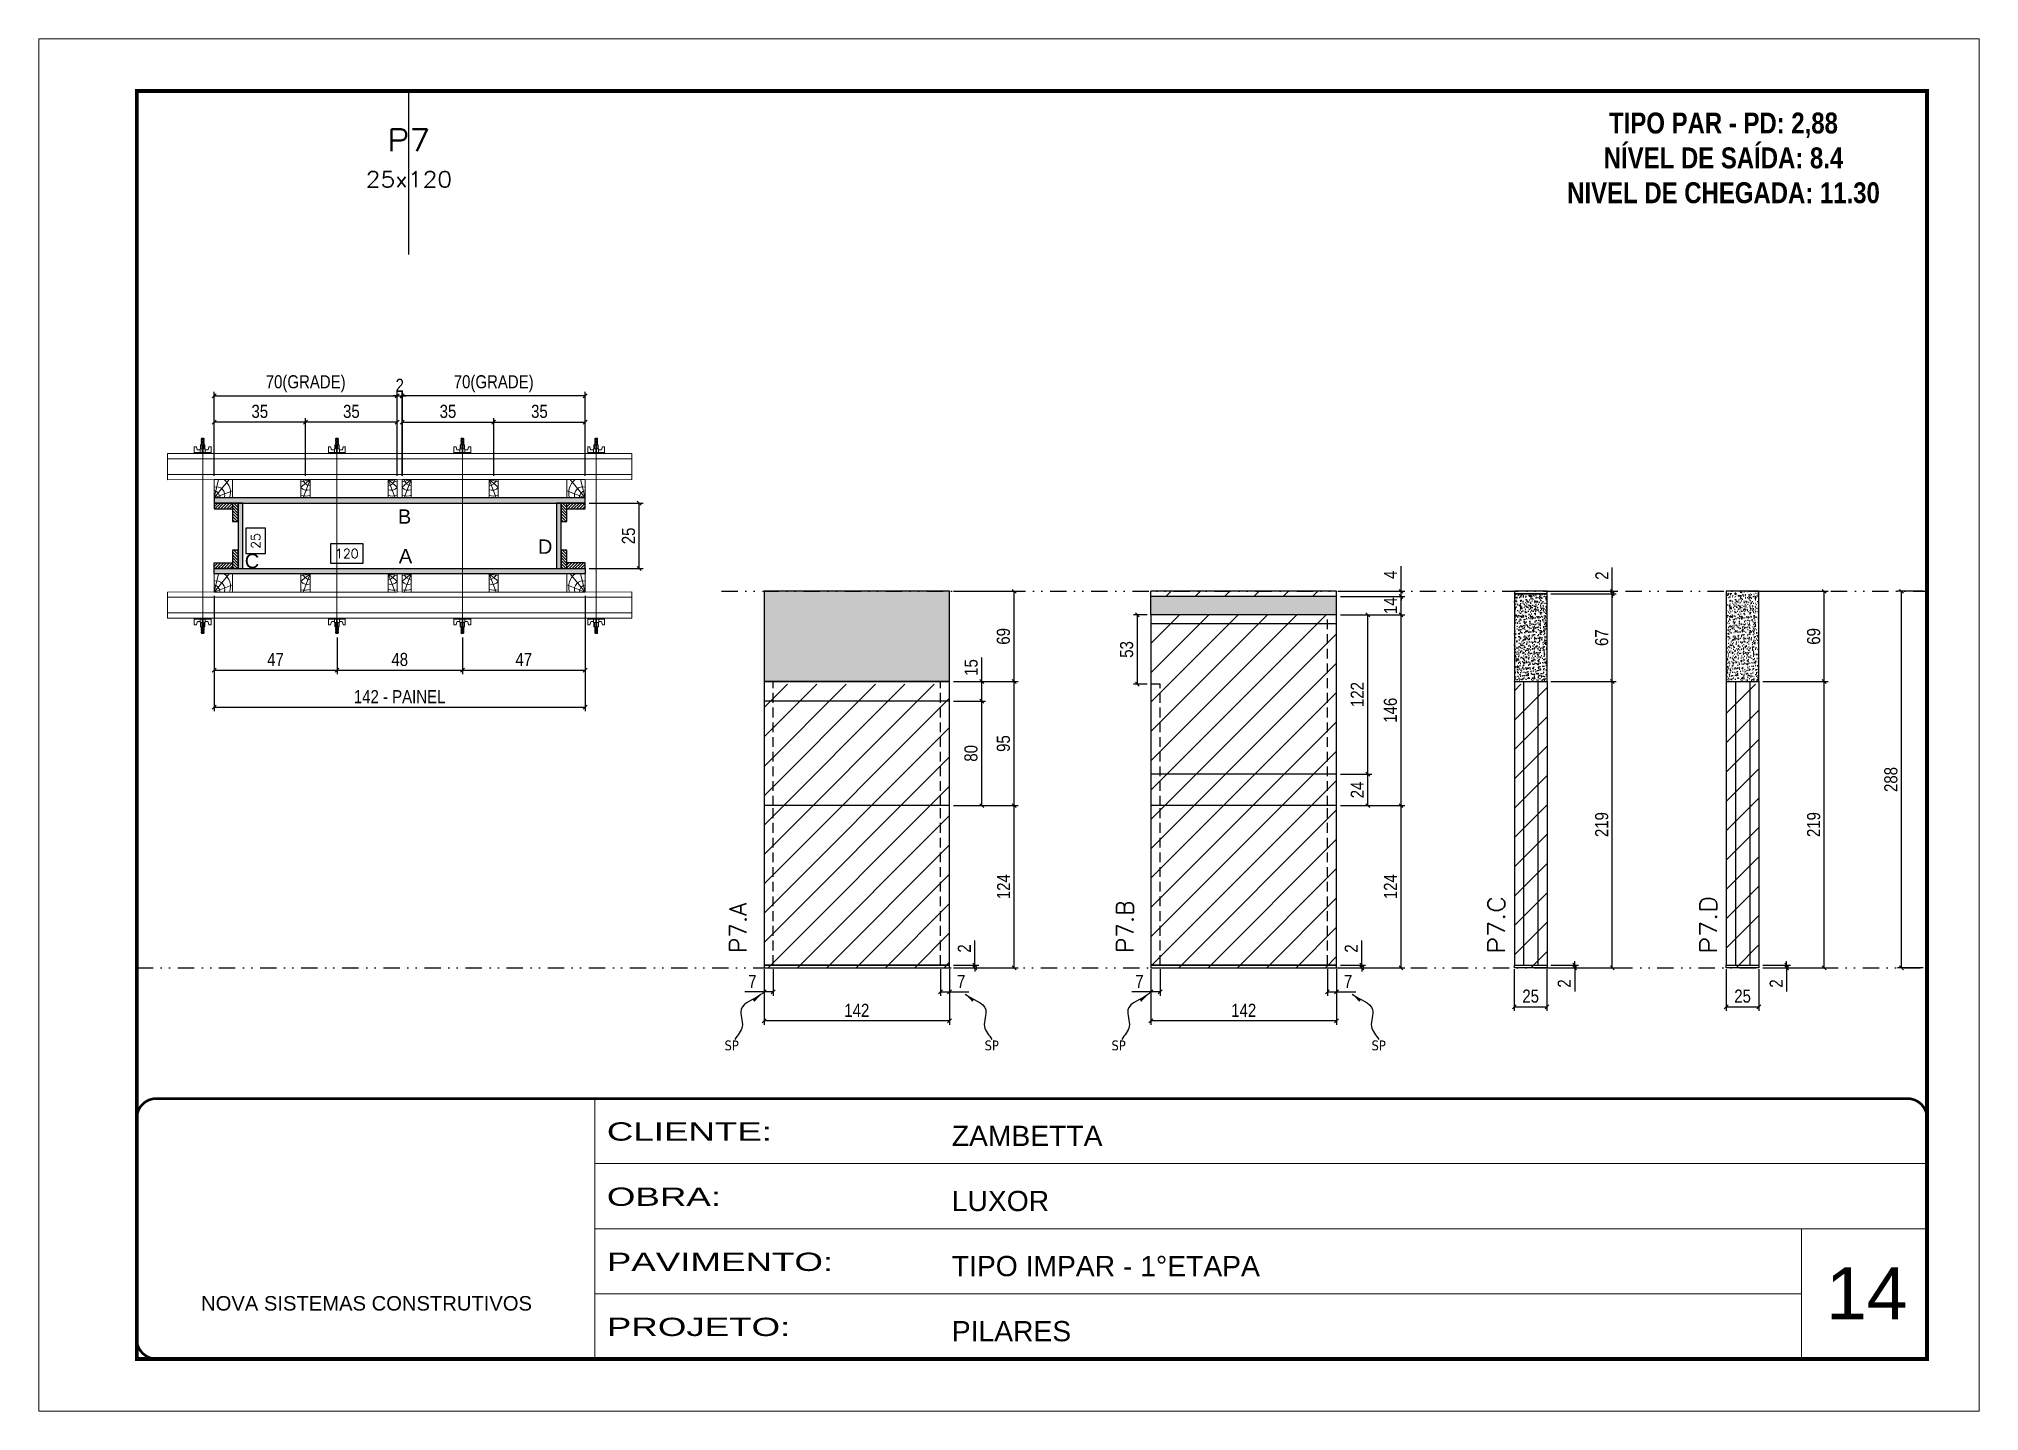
# Model space of a CAD drawing. Extents: x 14400 to 24104, y -21631 to 6985.
# Drawn here: x 16012 to 17497, y 2489 to 3539 of the extents above; entities that cross this region are included whole.
import ezdxf
from ezdxf.enums import TextEntityAlignment as Align

# ---------------------------------------------------------------- set-up
doc = ezdxf.new("R2010")
doc.units = 0
for name, pattern in [('CONTINUO', [0]), ('DASHED', [0.75, 0.5, -0.25]), ('DIVIDE2', [0.625, 0.25, -0.125, 0, -0.125, 0, -0.125]), ('HIDDEN', [0.375, 0.25, -0.125])]:
    doc.linetypes.add(name, pattern=pattern)
for name, color, linetype, lineweight in [('CARIMBO', 255, 'Continuous', 9), ('Folhas', 255, 'Continuous', 9), ('Hachura', 251, 'Continuous', 9), ('Madeira', 126, 'Continuous', 18), ('Perfil Metálico', 224, 'Continuous', 18), ('SARRAFO DE PRESSAO', 251, 'DASHED', 9), ('Texto Seção', 7, 'Continuous', 15)]:
    doc.layers.add(name, color=color, linetype=linetype, lineweight=lineweight)
for name, color, linetype in [('CHAPA', 1, 'Continuous'), ('COTA', 241, 'Continuous'), ('MEIO_PONT', 93, 'Continuous'), ('NOMENCLATURA', 7, 'Continuous'), ('Nível', 160, 'Continuous'), ('Painéis', 200, 'Continuous'), ('SARR_2.2x7', 40, 'Continuous'), ('SARRAFO', 251, 'Continuous'), ('Sarrafo de Pressão', 42, 'HIDDEN'), ('texto', 7, 'Continuous'), ('Texto de Titulo', 7, 'Continuous'), ('Texto Qtd Sarr', 242, 'Continuous'), ('TEXTO_GERAL', 7, 'Continuous')]:
    doc.layers.add(name, color=color, linetype=linetype)
doc.styles.add('ARIAL', font='arial.ttf')
doc.styles.add('COTA TECNICA', font='techl___.ttf', dxfattribs={"height": 10})
doc.styles.add('COTA TECNICA 2X', font='techl___.ttf', dxfattribs={"height": 10})
doc.styles.add('COTA TECNICA-50', font='techl___.ttf', dxfattribs={"height": 10})
doc.styles.add('REGUA-120', font='ROMANS.shx', dxfattribs={"height": 15})
doc.styles.add('ROMANC', font='techb___.ttf', dxfattribs={"height": 2.5})
doc.styles.add('ROMANS', font='romans.shx')
doc.styles.get("Standard").update_dxf_attribs({"font": 'arial.ttf'})
doc.styles.add('Tecnologia', font='')
doc.styles.get('Tecnologia').set_extended_font_data('Forgotten Futurist')
doc.dimstyles.new('COTA PAINEL-50', dxfattribs={"dimtxt": 10, "dimasz": 3, "dimexe": 3, "dimexo": 3, "dimgap": 3, "dimtad": 1, "dimdec": 1, "dimzin": 12, "dimdsep": 46, "dimtxsty": 'COTA TECNICA-50', "dimblk1": 'OBLIQUE', "dimblk2": 'OBLIQUE', "dimsah": 1, "dimcen": 0.9, "dimclrd": 4, "dimclre": 4, "dimclrt": 240, "dimadec": 1, "dimazin": 3, "dimtfac": 1, "dimtdec": 1, "dimtmove": 0, "dimatfit": 3, "dimfxl": 1, "dimtolj": 1, "dimtzin": 12, "dimarcsym": 0})
doc.dimstyles.new('PAINEL', dxfattribs={"dimtxt": 10, "dimasz": 3, "dimexe": 3, "dimexo": 3, "dimgap": 3, "dimtad": 1, "dimdec": 1, "dimzin": 12, "dimdsep": 46, "dimtxsty": 'COTA TECNICA', "dimblk1": 'OBLIQUE', "dimblk2": 'OBLIQUE', "dimsah": 1, "dimcen": 0.9, "dimclrd": 4, "dimclre": 4, "dimclrt": 240, "dimadec": 1, "dimazin": 3, "dimtfac": 1, "dimtdec": 1, "dimtmove": 0, "dimatfit": 3, "dimfxl": 1, "dimtolj": 1, "dimtzin": 12, "dimarcsym": 0})
doc.dimstyles.new('SECAO PILAR', dxfattribs={"dimtxt": 10, "dimasz": 3, "dimexe": 3, "dimexo": 3, "dimgap": 3, "dimtad": 1, "dimdec": 1, "dimlfac": 0.5, "dimzin": 12, "dimdsep": 46, "dimtxsty": 'COTA TECNICA 2X', "dimblk1": 'OBLIQUE', "dimblk2": 'OBLIQUE', "dimsah": 1, "dimcen": 0.9, "dimclrd": 256, "dimclre": 256, "dimclrt": 256, "dimadec": 1, "dimazin": 3, "dimtfac": 1, "dimtdec": 1, "dimtmove": 0, "dimatfit": 3, "dimfxl": 1, "dimtolj": 1, "dimtzin": 12, "dimarcsym": 0})
doc.dimstyles.new('SECÇÃO 2', dxfattribs={"dimtxt": 7, "dimasz": 6, "dimexe": 0.18, "dimexo": 2, "dimgap": -4, "dimtad": 3, "dimdec": 1, "dimlfac": 0.5, "dimzin": 12, "dimdsep": 46, "dimtxsty": 'ROMANS', "dimblk": 'ARCHTICK', "dimcen": 0.09, "dimse1": 1, "dimse2": 1, "dimsd1": 1, "dimsd2": 1, "dimclrd": 180, "dimclre": 5, "dimclrt": 1, "dimadec": 0, "dimazin": 3, "dimtfac": 1, "dimtdec": 1, "dimtofl": 0, "dimtmove": 0, "dimatfit": 3, "dimldrblk": 'ARCHTICK', "dimfxl": 1, "dimtolj": 1, "dimtzin": 0, "dimarcsym": 0})
doc.dimstyles.get("Standard").update_dxf_attribs({"dimtxt": 0.18, "dimasz": 0.18, "dimexe": 0.18, "dimexo": 0.0625, "dimgap": 0.09, "dimtad": 0, "dimtih": 1, "dimtoh": 1, "dimdec": 4, "dimzin": 0, "dimdsep": 46, "dimtxsty": 'Standard', "dimcen": 0.09, "dimadec": 0, "dimazin": 0, "dimtfac": 1, "dimtdec": 4, "dimtofl": 0, "dimtmove": 0, "dimatfit": 3, "dimfxl": 1, "dimtolj": 1, "dimtzin": 0, "dimarcsym": 0})

msp = doc.modelspace()

# ---------------------------------------------------------------- texts
at = {"layer": 'CARIMBO', "style": 'ARIAL'}
msp.add_text('14', height=40, dxfattribs=at).set_placement((17379.83, 2559.15))
at = {"layer": 'NOMENCLATURA', "color": 2, "insert": (17301.29, 3482.59), "char_height": 16, "attachment_point": 2, "style": 'ROMANC'}
msp.add_mtext_dynamic_manual_height_columns('TIPO PAR - PD: 2,88\\PNÍVEL DE SAÍDA: 8.4\\PNIVEL DE CHEGADA: 11.30', width=432.3511, gutter_width=1, heights=[0], dxfattribs=at)
at = {"layer": 'texto', "color": 0, "char_height": 7.5, "attachment_point": 5}
for insert in [(16542.23, 2768.79), (16741.25, 2768.79), (16838.36, 2768.79), (17037.39, 2768.79)]:
    msp.add_mtext('{\\fTahoma|b0|i0|c0|p34;\\C4;SP}', dxfattribs=dict(at, insert=insert))
at = {"layer": 'Texto Seção', "style": 'REGUA-120', "width": 1.1}
for s, p in [('P7.C', (17133.96, 2839.05)), ('P7.D', (17296.19, 2839.05))]:
    msp.add_text(s, height=13, rotation=90, dxfattribs=at).set_placement(p)
at = {"layer": 'Texto Seção', "char_height": 13, "width": 285.3299, "attachment_point": 7, "rotation": 90, "style": 'REGUA-120'}
for s, insert in [('\\pt26;P7.A', (16553.54, 2839.54)), ('P7.B', (16849.67, 2839.54))]:
    msp.add_mtext(s, dxfattribs=dict(at, insert=insert))
at = {"layer": 'TEXTO_GERAL', "style": 'ARIAL'}
for s, p in [('B', (16291.88, 3173.5)), ('A', (16292.62, 3143.27)), ('D', (16399.47, 3150.47)), ('C', (16175.13, 3139.52))]:
    msp.add_text(s, height=11, dxfattribs=at).set_placement(p, align=Align.MIDDLE_CENTER)

# ---------------------------------------------------------------- blocks, each defined once
blk = doc.blocks.new('9999999999')
at = {"color": 30, "linetype": 'CONTINUO'}
for p, q in [((98564.6, 34230.2), (98564.6, 34429.4)), ((98564.6, 34379.6), (99584, 34379.6)), ((98564.6, 34329.8), (99488, 34329.8)), ((99584, 34329.8), (99488, 34329.8)), ((99488, 34329.8), (99488, 34230.2)), ((98564.6, 34280), (99488, 34280))]:
    blk.add_line(p, q, dxfattribs=at)
at = {"color": 30, "linetype": 'CONTINUO', "const_width": 2}
blk.add_lwpolyline([(99584, 34230.2), (99584, 34414.4, 0.414214), (99569, 34429.4), (98229, 34429.4, 0.414214), (98214, 34414.4), (98214, 34245.2, 0.414214), (98229, 34230.2), (99584, 34230.2)], format="xyb", dxfattribs=at)
at = {"layer": 'Folhas'}
blk.add_lwpolyline([(98139, 34190.2), (99624, 34190.2), (99624, 35240.2), (98139, 35240.2)], close=True, dxfattribs=at)
at = {"layer": 'Folhas', "color": 30, "const_width": 3}
blk.add_lwpolyline([(98214, 34230.2), (99584, 34230.2), (99584, 35200.2), (98214, 35200.2)], close=True, dxfattribs=at)
at = {"color": 7, "linetype": 'Continuous', "ltscale": 5, "style": 'ARIAL'}
for s, height, p in [('ZAMBETTA', 15.48, (98837.7, 34393.1)), ('LUXOR', 15.48, (98837.7, 34343.3)), ('TIPO IMPAR - 1°ETAPA', 15.483, (98837.7, 34293.5)), ('NOVA SISTEMAS CONSTRUTIVOS', 11.059, (98263.2, 34267.2)), ('PILARES', 15.48, (98837.7, 34243.7))]:
    blk.add_text(s, height=height, dxfattribs=at).set_placement(p)
at = {"layer": 'Folhas', "color": 7, "style": 'Tecnologia', "width": 1.5}
for s, p in [('CLIENTE:', (98573.7, 34397.2)), ('OBRA:', (98573.7, 34347.3)), ('PAVIMENTO:', (98573.7, 34297.5)), ('PROJETO:', (98573.7, 34247.7))]:
    blk.add_text(s, height=14, dxfattribs=at).set_placement(p)
blk = doc.blocks.new('*D826')
at = {"layer": 'COTA', "color": 180, "lineweight": -2, "transparency": 16777216}
for p, q in [((16185.5, 3164.5), (16170.5, 3164.5)), ((16170.5, 3164.5), (16170.5, 3145.2)), ((16185.5, 3145.2), (16185.5, 3164.5)), ((16170.5, 3145.2), (16185.5, 3145.2))]:
    blk.add_line(p, q, dxfattribs=at)
at = {"layer": 'Defpoints', "color": 0, "transparency": 16777216}
for p in [(16185.4, 3183.7), (16185.4, 3133.7), (16189.5, 3133.7)]:
    blk.add_point(p, dxfattribs=at)
at = {"layer": 'COTA', "color": 1, "transparency": 16777216, "insert": (16178, 3154.8), "char_height": 7, "attachment_point": 5, "rotation": 90, "style": 'ROMANS'}
blk.add_mtext('\\A1;25', dxfattribs=at)
blk = doc.blocks.new('_ArchTick')
at = {"color": 0, "linetype": 'ByBlock', "const_width": 0.15}
blk.add_lwpolyline([(-0.5, -0.5), (0.5, 0.5)], dxfattribs=at)
blk = doc.blocks.new('*D827')
at = {"layer": 'COTA', "color": 180, "lineweight": -2, "transparency": 16777216}
for p, q in [((16260.2, 3152.7), (16235.2, 3152.7)), ((16235.2, 3152.7), (16235.2, 3137.7)), ((16260.2, 3137.7), (16260.2, 3152.7)), ((16235.2, 3137.7), (16260.2, 3137.7))]:
    blk.add_line(p, q, dxfattribs=at)
at = {"layer": 'Defpoints', "color": 0, "transparency": 16777216}
for p in [(16168.1, 3133.7), (16408.1, 3133.7), (16408.1, 3133.7)]:
    blk.add_point(p, dxfattribs=at)
at = {"layer": 'COTA', "color": 1, "transparency": 16777216, "insert": (16247.7, 3145.2), "char_height": 7, "attachment_point": 5, "style": 'ROMANS'}
blk.add_mtext('\\A1;120', dxfattribs=at)
blk = doc.blocks.new('_Oblique')
at = {"color": 0, "linetype": 'ByBlock', "lineweight": -2}
blk.add_line((-0.5, -0.5), (0.5, 0.5), dxfattribs=at)
blk = doc.blocks.new('*D828')
at = {"layer": 'COTA', "lineweight": -2, "transparency": 16777216}
for p, q in [((16146.1, 3112.8), (16146.1, 3024.6)), ((16430.1, 3112.8), (16430.1, 3024.6)), ((16146.1, 3027.6), (16430.1, 3027.6))]:
    blk.add_line(p, q, dxfattribs=at)
at = {"layer": 'Defpoints', "color": 0, "transparency": 16777216}
for p in [(16146.1, 3115.8), (16430.1, 3115.8), (16430.1, 3027.6)]:
    blk.add_point(p, dxfattribs=at)
at = {"layer": 'COTA', "lineweight": -2, "transparency": 16777216, "xscale": 3, "yscale": 3, "zscale": 3, "rotation": 180}
blk.add_blockref('_Oblique', (16146.1, 3027.6), dxfattribs=at)
at = {"layer": 'COTA', "lineweight": -2, "transparency": 16777216, "xscale": 3, "yscale": 3, "zscale": 3}
blk.add_blockref('_Oblique', (16430.1, 3027.6), dxfattribs=at)
at = {"layer": 'COTA', "transparency": 16777216, "insert": (16288.1, 3035.7), "char_height": 10, "attachment_point": 5, "style": 'COTA TECNICA 2X'}
blk.add_mtext('\\A1;142 - PAINEL', dxfattribs=at)
blk = doc.blocks.new('*D829')
at = {"layer": 'COTA', "lineweight": -2, "transparency": 16777216}
for p, q in [((16146.1, 3112.7), (16146.1, 3053)), ((16240.2, 3081), (16240.2, 3053)), ((16146.1, 3056), (16240.2, 3056))]:
    blk.add_line(p, q, dxfattribs=at)
at = {"layer": 'Defpoints', "color": 0, "transparency": 16777216}
for p in [(16146.1, 3115.7), (16240.2, 3084), (16240.2, 3056)]:
    blk.add_point(p, dxfattribs=at)
at = {"layer": 'COTA', "lineweight": -2, "transparency": 16777216, "xscale": 3, "yscale": 3, "zscale": 3, "rotation": 180}
blk.add_blockref('_Oblique', (16146.1, 3056), dxfattribs=at)
at = {"layer": 'COTA', "lineweight": -2, "transparency": 16777216, "xscale": 3, "yscale": 3, "zscale": 3}
blk.add_blockref('_Oblique', (16240.2, 3056), dxfattribs=at)
at = {"layer": 'COTA', "transparency": 16777216, "insert": (16193.1, 3064.1), "char_height": 10, "attachment_point": 5, "style": 'COTA TECNICA 2X'}
blk.add_mtext('\\A1;47', dxfattribs=at)
blk = doc.blocks.new('*D830')
at = {"layer": 'COTA', "lineweight": -2, "transparency": 16777216}
for p, q in [((16430.1, 3112.7), (16430.1, 3053)), ((16336.2, 3081), (16336.2, 3053)), ((16336.2, 3056), (16430.1, 3056))]:
    blk.add_line(p, q, dxfattribs=at)
at = {"layer": 'Defpoints', "color": 0, "transparency": 16777216}
for p in [(16430.1, 3115.7), (16336.2, 3084), (16430.1, 3056)]:
    blk.add_point(p, dxfattribs=at)
at = {"layer": 'COTA', "lineweight": -2, "transparency": 16777216, "xscale": 3, "yscale": 3, "zscale": 3, "rotation": 180}
blk.add_blockref('_Oblique', (16336.2, 3056), dxfattribs=at)
at = {"layer": 'COTA', "lineweight": -2, "transparency": 16777216, "xscale": 3, "yscale": 3, "zscale": 3}
blk.add_blockref('_Oblique', (16430.1, 3056), dxfattribs=at)
at = {"layer": 'COTA', "transparency": 16777216, "insert": (16383.1, 3064.1), "char_height": 10, "attachment_point": 5, "style": 'COTA TECNICA 2X'}
blk.add_mtext('\\A1;47', dxfattribs=at)
blk = doc.blocks.new('C')
at = {"layer": 'Hachura', "color": 0}
for p, q in [((0, 3.22), (0, -3.22)), ((0.45, 3.22), (0, 3.22)), ((0.46, 3.16), (0, 3.16)), ((0.46, 3.05), (0, 3.05)), ((0.46, 2.88), (0, 2.88)), ((0, 2.75), (0, -1.16)), ((0.46, 2.65), (0, 2.65)), ((0.46, 2.23), (0, 2.23)), ((0.46, 1.51), (0, 1.51)), ((0.39, 0.49), (0.17, 0.49)), ((0.45, -3.23), (0.45, 3.22)), ((0.45, 3.22), (2.58, 3.22)), ((1.74, 0.97), (0.45, 0.97)), ((1.45, 0.1), (0.45, 0.1)), ((1.35, 1.94), (1.35, 0.96)), ((2.58, 2.39), (1.47, 2.09)), ((1.74, -0.97), (1.74, 0.97)), ((1.74, 0.97), (1.74, 0.84)), ((1.74, 0.97), (1.74, 0.84)), ((1.74, 0.84), (3.35, 0.84)), ((3.35, 0.45), (1.74, 0.45)), ((2.58, 3.22), (2.58, 2.39)), ((3.32, 0.84), (3.32, -0.84)), ((3.35, 0.84), (3.35, -0.84)), ((3.68, 0.45), (3.35, 0.45)), ((3.84, -0.52), (3.35, 0.45)), ((3.35, 0.06), (3.67, -0.57)), ((3.68, 0.45), (4.16, -0.52)), ((3.72, 0.5), (4.25, -0.57)), ((4.37, -0.55), (3.83, 0.53)), ((4.15, 0.45), (3.93, 0.45)), ((4.42, -0.52), (3.93, 0.45)), ((4.15, 0.45), (4.26, 0.45)), ((4.26, 0.45), (4.74, -0.52)), ((4.3, 0.5), (4.83, -0.57)), ((4.95, -0.55), (4.41, 0.53)), ((4.51, 0.45), (4.84, 0.45)), ((5, -0.52), (4.51, 0.45)), ((4.84, 0.45), (5.32, -0.52)), ((4.88, 0.5), (5.41, -0.57)), ((5.53, -0.55), (4.99, 0.53)), ((5.58, -0.52), (5.09, 0.45)), ((5.42, 0.45), (5.09, 0.45)), ((5.58, -0.52), (5.09, 0.45)), ((5.42, 0.45), (5.74, -0.19)), ((5.46, 0.5), (5.74, -0.07)), ((5.74, 0.19), (5.57, 0.53)), ((5.74, 0.32), (5.68, 0.45)), ((5.68, 0.45), (5.74, 0.45)), ((5.74, 0.45), (5.9, 0.29)), ((5.74, 0.45), (5.74, -0.52)), ((5.9, -0.36), (5.9, 0.29)), ((0.45, 0), (0, 0)), ((0.46, -1.52), (0, -1.52)), ((0.46, -2.23), (0, -2.23)), ((0.46, -2.65), (0, -2.65)), ((0.46, -2.88), (0, -2.88)), ((0.46, -3.05), (0, -3.05)), ((0.46, -3.16), (0, -3.16)), ((0, -3.22), (2.57, -3.22)), ((0.08, -0.48), (0.29, -0.48)), ((0.29, -0.48), (0.4, -0.48)), ((0.45, 0), (0.45, -0.97)), ((0.45, -0.16), (1.45, -0.16)), ((0.45, -0.65), (0.45, -0.32)), ((0.45, -3.23), (0.45, -0.65)), ((0.45, -0.97), (1.74, -0.97)), ((1.35, -1.94), (1.35, -0.97)), ((2.58, -2.39), (1.47, -2.1)), ((3.35, -0.32), (1.74, -0.32)), ((3.35, -0.84), (1.74, -0.84)), ((2.58, -3.23), (2.58, -2.39)), ((3.35, -0.07), (3.58, -0.52)), ((3.35, -0.52), (3.58, -0.52)), ((3.84, -0.52), (4.16, -0.52)), ((4.42, -0.52), (4.74, -0.52)), ((4.63, -0.52), (4.74, -0.52)), ((5, -0.52), (5.32, -0.52)), ((5.58, -0.52), (5.74, -0.52)), ((5.74, -0.52), (5.9, -0.36)), ((5.74, -0.52), (5.74, -0.52))]:
    blk.add_line(p, q, dxfattribs=at)
for centre, radius, start, end in [((1.52, 1.94), 0.161, 104.74356, 180), ((1.44, -0.03), 0.129, 272.69497, 87.30503), ((3.81, 0.39), 0.143, 25.56881, 154.43119), ((4.39, 0.39), 0.143, 25.56881, 154.43119), ((4.97, 0.39), 0.143, 25.56881, 154.43119), ((5.55, 0.39), 0.143, 25.56881, 154.43119), ((0.17, -0.37), 0.174, 221.74404, 317.85924), ((1.52, -1.94), 0.161, 180, 255.25644), ((3.71, -0.4), 0.174, 222.14076, 318.25596), ((4.29, -0.4), 0.174, 222.14076, 318.25596), ((4.87, -0.4), 0.174, 222.14076, 318.25596), ((5.45, -0.4), 0.174, 222.14076, 318.25596), ((5.61, -0.4), 0.174, 317.85924, 318.25596)]:
    blk.add_arc(centre, radius, start, end, dxfattribs=at)
blk = doc.blocks.new('*D831')
at = {"layer": 'COTA', "lineweight": -2, "transparency": 16777216}
for p, q in [((16240.2, 3081), (16240.2, 3053)), ((16336.2, 3081), (16336.2, 3053)), ((16240.2, 3056), (16336.2, 3056))]:
    blk.add_line(p, q, dxfattribs=at)
at = {"layer": 'Defpoints', "color": 0, "transparency": 16777216}
for p in [(16240.2, 3084), (16336.2, 3084), (16336.2, 3056)]:
    blk.add_point(p, dxfattribs=at)
at = {"layer": 'COTA', "lineweight": -2, "transparency": 16777216, "xscale": 3, "yscale": 3, "zscale": 3, "rotation": 180}
blk.add_blockref('_Oblique', (16240.2, 3056), dxfattribs=at)
at = {"layer": 'COTA', "lineweight": -2, "transparency": 16777216, "xscale": 3, "yscale": 3, "zscale": 3}
blk.add_blockref('_Oblique', (16336.2, 3056), dxfattribs=at)
at = {"layer": 'COTA', "transparency": 16777216, "insert": (16288.2, 3064.1), "char_height": 10, "attachment_point": 5, "style": 'COTA TECNICA 2X'}
blk.add_mtext('\\A1;48', dxfattribs=at)
blk = doc.blocks.new('*D832')
at = {"layer": 'COTA', "lineweight": -2, "transparency": 16777216}
for p, q in [((16290, 3204.7), (16290, 3248.7)), ((16290, 3245.7), (16360.1, 3245.7)), ((16360.1, 3204.7), (16360.1, 3248.7))]:
    blk.add_line(p, q, dxfattribs=at)
at = {"layer": 'Defpoints', "color": 0, "transparency": 16777216}
for p in [(16360.1, 3245.7), (16290, 3201.7), (16360.1, 3201.7)]:
    blk.add_point(p, dxfattribs=at)
at = {"layer": 'COTA', "lineweight": -2, "transparency": 16777216, "xscale": 3, "yscale": 3, "zscale": 3, "rotation": 180}
blk.add_blockref('_Oblique', (16290, 3245.7), dxfattribs=at)
at = {"layer": 'COTA', "lineweight": -2, "transparency": 16777216, "xscale": 3, "yscale": 3, "zscale": 3}
blk.add_blockref('_Oblique', (16360.1, 3245.7), dxfattribs=at)
at = {"layer": 'COTA', "transparency": 16777216, "insert": (16325.1, 3253.9), "char_height": 10, "attachment_point": 5, "style": 'COTA TECNICA 2X'}
blk.add_mtext('\\A1;35', dxfattribs=at)
blk = doc.blocks.new('*D833')
at = {"layer": 'COTA', "lineweight": -2, "transparency": 16777216}
for p, q in [((16360.1, 3204.7), (16360.1, 3248.7)), ((16360.1, 3245.7), (16430.1, 3245.7)), ((16430.1, 3204.7), (16430.1, 3248.7))]:
    blk.add_line(p, q, dxfattribs=at)
at = {"layer": 'Defpoints', "color": 0, "transparency": 16777216}
for p in [(16430.1, 3245.7), (16360.1, 3201.7), (16430.1, 3201.7)]:
    blk.add_point(p, dxfattribs=at)
at = {"layer": 'COTA', "lineweight": -2, "transparency": 16777216, "xscale": 3, "yscale": 3, "zscale": 3, "rotation": 180}
blk.add_blockref('_Oblique', (16360.1, 3245.7), dxfattribs=at)
at = {"layer": 'COTA', "lineweight": -2, "transparency": 16777216, "xscale": 3, "yscale": 3, "zscale": 3}
blk.add_blockref('_Oblique', (16430.1, 3245.7), dxfattribs=at)
at = {"layer": 'COTA', "transparency": 16777216, "insert": (16395.1, 3253.9), "char_height": 10, "attachment_point": 5, "style": 'COTA TECNICA 2X'}
blk.add_mtext('\\A1;35', dxfattribs=at)
blk = doc.blocks.new('*D834')
at = {"layer": 'COTA', "lineweight": -2, "transparency": 16777216}
for p, q in [((16290, 3204.7), (16290, 3268.9)), ((16430.1, 3204.7), (16430.1, 3268.9)), ((16430.1, 3265.9), (16290, 3265.9))]:
    blk.add_line(p, q, dxfattribs=at)
at = {"layer": 'Defpoints', "color": 0, "transparency": 16777216}
for p in [(16290, 3265.9), (16290, 3201.7), (16430.1, 3201.7)]:
    blk.add_point(p, dxfattribs=at)
at = {"layer": 'COTA', "lineweight": -2, "transparency": 16777216, "xscale": 3, "yscale": 3, "zscale": 3, "rotation": 180}
blk.add_blockref('_Oblique', (16290, 3265.9), dxfattribs=at)
at = {"layer": 'COTA', "lineweight": -2, "transparency": 16777216, "xscale": 3, "yscale": 3, "zscale": 3}
blk.add_blockref('_Oblique', (16430.1, 3265.9), dxfattribs=at)
at = {"layer": 'COTA', "transparency": 16777216, "insert": (16360.1, 3275.1), "char_height": 10, "attachment_point": 5, "style": 'COTA TECNICA 2X'}
blk.add_mtext('\\A1;70(GRADE)', dxfattribs=at)
blk = doc.blocks.new('*D835')
at = {"layer": 'COTA', "lineweight": -2, "transparency": 16777216}
for p, q in [((16433.1, 3183.7), (16474.4, 3183.7)), ((16471.4, 3133.7), (16471.4, 3183.7)), ((16433.1, 3133.7), (16474.4, 3133.7))]:
    blk.add_line(p, q, dxfattribs=at)
at = {"layer": 'Defpoints', "color": 0, "transparency": 16777216}
for p in [(16430.1, 3183.7), (16471.4, 3183.7), (16430.1, 3133.7)]:
    blk.add_point(p, dxfattribs=at)
at = {"layer": 'COTA', "lineweight": -2, "transparency": 16777216, "xscale": 3, "yscale": 3, "zscale": 3}
for p, rotation in [((16471.4, 3183.7), 90), ((16471.4, 3133.7), 270)]:
    blk.add_blockref('_Oblique', p, dxfattribs=dict(at, rotation=rotation))
at = {"layer": 'COTA', "transparency": 16777216, "insert": (16463.3, 3158.7), "char_height": 10, "attachment_point": 5, "rotation": 90, "style": 'COTA TECNICA 2X'}
blk.add_mtext('\\A1;25', dxfattribs=at)
blk = doc.blocks.new('PONTALETE')
at = {"layer": 'Madeira'}
for q in [(2.71, 7), (7, 5.76), (7, 1.74)]:
    blk.add_line((0, 0), q, dxfattribs=at)
blk.add_lwpolyline([(0, 0), (7, 0), (7, 7), (0, 7)], close=True, dxfattribs=at)
for centre, radius, start, end in [((2.04, 0.06), 6.23, 37.28179, 109.09128), ((1.09, 0.9), 3.19, 343.60304, 109.98471), ((-0.21, -0.78), 3.09, 14.63219, 86.0383)]:
    blk.add_arc(centre, radius, start, end, dxfattribs=at)
blk = doc.blocks.new('MEIO PONTALETE')
at = {"layer": 'Madeira'}
for q in [(2.71, 7), (3.5, 2.88), (3.5, 0.87)]:
    blk.add_line((0, 0), q, dxfattribs=at)
blk.add_lwpolyline([(0, 0), (3.5, 0), (3.5, 7), (0, 7)], close=True, dxfattribs=at)
for centre, radius, start, end in [((2.04, 0.06), 6.23, 76.44987, 109.09128), ((1.09, 0.9), 3.19, 40.90626, 109.98471), ((-0.21, -0.78), 3.09, 14.63219, 86.0383)]:
    blk.add_arc(centre, radius, start, end, dxfattribs=at)
blk = doc.blocks.new('titulo1')
at = {"layer": 'Defpoints', "color": 252, "linetype": 'HIDDEN', "ltscale": 2}
blk.add_line((0, 0), (0, 125), dxfattribs=at)
at = {"layer": 'Defpoints', "style": 'ROMANS', "oblique": 15}
blk.add_attdef('FOLHA', text='', height=10, dxfattribs=at).set_placement((0, 15.6), align=Align.MIDDLE_CENTER)
at = {"layer": 'Texto Qtd Sarr', "color": 3, "style": 'ROMANS', "oblique": 15}
for tag, height, p in [('TITULO', 17, (0, 71.4)), ('SEÇÃO', 12, (0, 41.5))]:
    blk.add_attdef(tag, text='', height=height, dxfattribs=at).set_placement(p, align=Align.MIDDLE_CENTER)
blk = doc.blocks.new('*D836')
at = {"layer": 'COTA', "lineweight": -2, "transparency": 16777216}
for p, q in [((16216.1, 3204.7), (16216.1, 3248.7)), ((16286.2, 3245.7), (16216.1, 3245.7)), ((16286.2, 3204.7), (16286.2, 3248.7))]:
    blk.add_line(p, q, dxfattribs=at)
at = {"layer": 'Defpoints', "color": 0, "transparency": 16777216}
for p in [(16216.1, 3245.7), (16216.1, 3201.7), (16286.2, 3201.7)]:
    blk.add_point(p, dxfattribs=at)
at = {"layer": 'COTA', "lineweight": -2, "transparency": 16777216, "xscale": 3, "yscale": 3, "zscale": 3, "rotation": 180}
blk.add_blockref('_Oblique', (16216.1, 3245.7), dxfattribs=at)
at = {"layer": 'COTA', "lineweight": -2, "transparency": 16777216, "xscale": 3, "yscale": 3, "zscale": 3}
blk.add_blockref('_Oblique', (16286.2, 3245.7), dxfattribs=at)
at = {"layer": 'COTA', "transparency": 16777216, "insert": (16251.2, 3253.9), "char_height": 10, "attachment_point": 5, "style": 'COTA TECNICA 2X'}
blk.add_mtext('\\A1;35', dxfattribs=at)
blk = doc.blocks.new('*D837')
at = {"layer": 'COTA', "lineweight": -2, "transparency": 16777216}
for p, q in [((16146.1, 3204.7), (16146.1, 3248.7)), ((16216.1, 3245.7), (16146.1, 3245.7)), ((16216.1, 3204.7), (16216.1, 3248.7))]:
    blk.add_line(p, q, dxfattribs=at)
at = {"layer": 'Defpoints', "color": 0, "transparency": 16777216}
for p in [(16146.1, 3245.7), (16146.1, 3201.7), (16216.1, 3201.7)]:
    blk.add_point(p, dxfattribs=at)
at = {"layer": 'COTA', "lineweight": -2, "transparency": 16777216, "xscale": 3, "yscale": 3, "zscale": 3, "rotation": 180}
blk.add_blockref('_Oblique', (16146.1, 3245.7), dxfattribs=at)
at = {"layer": 'COTA', "lineweight": -2, "transparency": 16777216, "xscale": 3, "yscale": 3, "zscale": 3}
blk.add_blockref('_Oblique', (16216.1, 3245.7), dxfattribs=at)
at = {"layer": 'COTA', "transparency": 16777216, "insert": (16181.1, 3253.9), "char_height": 10, "attachment_point": 5, "style": 'COTA TECNICA 2X'}
blk.add_mtext('\\A1;35', dxfattribs=at)
blk = doc.blocks.new('*D838')
at = {"layer": 'COTA', "lineweight": -2, "transparency": 16777216}
for p, q in [((16146.1, 3204.7), (16146.1, 3268.9)), ((16286.2, 3204.7), (16286.2, 3268.9)), ((16146.1, 3265.9), (16286.2, 3265.9))]:
    blk.add_line(p, q, dxfattribs=at)
at = {"layer": 'Defpoints', "color": 0, "transparency": 16777216}
for p in [(16286.2, 3265.9), (16146.1, 3201.7), (16286.2, 3201.7)]:
    blk.add_point(p, dxfattribs=at)
at = {"layer": 'COTA', "lineweight": -2, "transparency": 16777216, "xscale": 3, "yscale": 3, "zscale": 3, "rotation": 180}
blk.add_blockref('_Oblique', (16146.1, 3265.9), dxfattribs=at)
at = {"layer": 'COTA', "lineweight": -2, "transparency": 16777216, "xscale": 3, "yscale": 3, "zscale": 3}
blk.add_blockref('_Oblique', (16286.2, 3265.9), dxfattribs=at)
at = {"layer": 'COTA', "transparency": 16777216, "insert": (16216.2, 3275.1), "char_height": 10, "attachment_point": 5, "style": 'COTA TECNICA 2X'}
blk.add_mtext('\\A1;70(GRADE)', dxfattribs=at)
blk = doc.blocks.new('*D855')
at = {"layer": 'COTA', "lineweight": -2, "transparency": 16777216}
for p, q in [((16286.2, 3204.7), (16286.2, 3268.9)), ((16290.2, 3204.7), (16290.2, 3268.9)), ((16286.2, 3265.9), (16283.2, 3265.9)), ((16286.2, 3265.9), (16290.2, 3265.9)), ((16290.2, 3265.9), (16293.2, 3265.9))]:
    blk.add_line(p, q, dxfattribs=at)
at = {"layer": 'Defpoints', "color": 0, "transparency": 16777216}
for p in [(16290.2, 3265.9), (16286.2, 3201.7), (16290.2, 3201.7)]:
    blk.add_point(p, dxfattribs=at)
at = {"layer": 'COTA', "lineweight": -2, "transparency": 16777216, "xscale": 3, "yscale": 3, "zscale": 3}
blk.add_blockref('_Oblique', (16286.2, 3265.9), dxfattribs=at)
at = {"layer": 'COTA', "lineweight": -2, "transparency": 16777216, "xscale": 3, "yscale": 3, "zscale": 3, "rotation": 180}
blk.add_blockref('_Oblique', (16290.2, 3265.9), dxfattribs=at)
at = {"layer": 'COTA', "transparency": 16777216, "insert": (16288.2, 3273.9), "char_height": 10, "attachment_point": 5, "style": 'COTA TECNICA 2X'}
blk.add_mtext('\\A1;2', dxfattribs=at)
blk = doc.blocks.new('*D839')
at = {"layer": 'COTA', "color": 4, "lineweight": -2, "transparency": 16777216}
for p, q in [((16567, 2827.3), (16567, 2784.6)), ((16709, 2827.3), (16709, 2784.6)), ((16709, 2787.6), (16567, 2787.6))]:
    blk.add_line(p, q, dxfattribs=at)
at = {"layer": 'Defpoints', "color": 0, "transparency": 16777216}
for p in [(16567, 2830.3), (16709, 2830.3), (16567, 2787.6)]:
    blk.add_point(p, dxfattribs=at)
at = {"layer": 'COTA', "color": 4, "lineweight": -2, "transparency": 16777216, "xscale": 3, "yscale": 3, "zscale": 3, "rotation": 180}
blk.add_blockref('_Oblique', (16567, 2787.6), dxfattribs=at)
at = {"layer": 'COTA', "color": 4, "lineweight": -2, "transparency": 16777216, "xscale": 3, "yscale": 3, "zscale": 3}
blk.add_blockref('_Oblique', (16709, 2787.6), dxfattribs=at)
at = {"layer": 'COTA', "color": 240, "transparency": 16777216, "insert": (16638, 2795.7), "char_height": 10, "attachment_point": 5, "style": 'COTA TECNICA'}
blk.add_mtext('\\A1;142', dxfattribs=at)
blk = doc.blocks.new('*D840')
at = {"layer": 'COTA', "color": 4, "lineweight": -2, "transparency": 16777216}
for p, q in [((16702, 2827.3), (16702, 2806.8)), ((16709, 2825.3), (16709, 2806.8)), ((16702, 2809.8), (16709, 2809.8)), ((16709, 2809.8), (16723.7, 2809.8))]:
    blk.add_line(p, q, dxfattribs=at)
at = {"layer": 'Defpoints', "color": 0, "transparency": 16777216}
for p in [(16702, 2830.3), (16709, 2828.3), (16709, 2809.8)]:
    blk.add_point(p, dxfattribs=at)
at = {"layer": 'COTA', "color": 4, "lineweight": -2, "transparency": 16777216, "xscale": 3, "yscale": 3, "zscale": 3, "rotation": 180}
blk.add_blockref('_Oblique', (16702, 2809.8), dxfattribs=at)
at = {"layer": 'COTA', "color": 4, "lineweight": -2, "transparency": 16777216, "xscale": 3, "yscale": 3, "zscale": 3}
blk.add_blockref('_Oblique', (16709, 2809.8), dxfattribs=at)
at = {"layer": 'COTA', "color": 240, "transparency": 16777216, "insert": (16717.9, 2817.8), "char_height": 10, "attachment_point": 5, "style": 'COTA TECNICA-50'}
blk.add_mtext('\\A1;7', dxfattribs=at)
blk = doc.blocks.new('*D841')
at = {"layer": 'COTA', "color": 4, "lineweight": -2, "transparency": 16777216}
for p, q in [((16567, 2825.3), (16567, 2806.8)), ((16574, 2827.3), (16574, 2806.8)), ((16567, 2809.8), (16552.3, 2809.8)), ((16574, 2809.8), (16567, 2809.8))]:
    blk.add_line(p, q, dxfattribs=at)
at = {"layer": 'Defpoints', "color": 0, "transparency": 16777216}
for p in [(16567, 2828.3), (16574, 2830.3), (16567, 2809.8)]:
    blk.add_point(p, dxfattribs=at)
at = {"layer": 'COTA', "color": 4, "lineweight": -2, "transparency": 16777216, "xscale": 3, "yscale": 3, "zscale": 3, "rotation": 180}
blk.add_blockref('_Oblique', (16567, 2809.8), dxfattribs=at)
at = {"layer": 'COTA', "color": 4, "lineweight": -2, "transparency": 16777216, "xscale": 3, "yscale": 3, "zscale": 3}
blk.add_blockref('_Oblique', (16574, 2809.8), dxfattribs=at)
at = {"layer": 'COTA', "color": 240, "transparency": 16777216, "insert": (16558.1, 2817.8), "char_height": 10, "attachment_point": 5, "style": 'COTA TECNICA-50'}
blk.add_mtext('\\A1;7', dxfattribs=at)
blk = doc.blocks.new('*D856')
at = {"layer": 'COTA', "color": 4, "linetype": 'ByBlock', "lineweight": -2, "transparency": 16777216}
for p, q in [((16712, 2952.3), (16761.4, 2952.3)), ((16758.4, 2828.3), (16758.4, 2952.3)), ((16712, 2828.3), (16761.4, 2828.3))]:
    blk.add_line(p, q, dxfattribs=at)
at = {"layer": 'Defpoints', "color": 0, "linetype": 'ByBlock', "transparency": 16777216}
for p in [(16709, 2952.3), (16758.4, 2952.3), (16709, 2828.3)]:
    blk.add_point(p, dxfattribs=at)
at = {"layer": 'COTA', "color": 4, "linetype": 'ByBlock', "lineweight": -2, "transparency": 16777216, "xscale": 3, "yscale": 3, "zscale": 3}
for p, rotation in [((16758.4, 2952.3), 90), ((16758.4, 2828.3), 270)]:
    blk.add_blockref('_Oblique', p, dxfattribs=dict(at, rotation=rotation))
at = {"layer": 'COTA', "color": 240, "linetype": 'ByBlock', "transparency": 16777216, "insert": (16750.3, 2890.3), "char_height": 10, "attachment_point": 5, "rotation": 90, "style": 'COTA TECNICA'}
blk.add_mtext('\\A1;124', dxfattribs=at)
blk = doc.blocks.new('*D842')
at = {"layer": 'COTA', "color": 4, "lineweight": -2, "transparency": 16777216}
for p, q in [((16728.3, 2830.3), (16728.3, 2849.1)), ((16712, 2830.3), (16731.3, 2830.3)), ((16712, 2828.3), (16731.3, 2828.3)), ((16728.3, 2828.3), (16728.3, 2830.3)), ((16728.3, 2828.3), (16728.3, 2825.3))]:
    blk.add_line(p, q, dxfattribs=at)
at = {"layer": 'Defpoints', "color": 0, "transparency": 16777216}
for p in [(16709, 2830.3), (16709, 2828.3), (16728.3, 2828.3)]:
    blk.add_point(p, dxfattribs=at)
at = {"layer": 'COTA', "color": 4, "lineweight": -2, "transparency": 16777216, "xscale": 3, "yscale": 3, "zscale": 3}
for p, rotation in [((16728.3, 2830.3), 270), ((16728.3, 2828.3), 90)]:
    blk.add_blockref('_Oblique', p, dxfattribs=dict(at, rotation=rotation))
at = {"layer": 'COTA', "color": 240, "transparency": 16777216, "insert": (16720.3, 2843), "char_height": 10, "attachment_point": 5, "rotation": 90, "style": 'COTA TECNICA-50'}
blk.add_mtext('\\A1;2', dxfattribs=at)
blk = doc.blocks.new('*D857')
at = {"layer": 'COTA', "color": 4, "linetype": 'ByBlock', "lineweight": -2, "transparency": 16777216}
for p, q in [((16712, 2952.3), (16761.4, 2952.3)), ((16758.4, 2828.3), (16758.4, 2952.3)), ((16712, 2828.3), (16761.4, 2828.3))]:
    blk.add_line(p, q, dxfattribs=at)
at = {"layer": 'Defpoints', "color": 0, "linetype": 'ByBlock', "transparency": 16777216}
for p in [(16709, 2952.3), (16758.4, 2952.3), (16709, 2828.3)]:
    blk.add_point(p, dxfattribs=at)
at = {"layer": 'COTA', "color": 4, "linetype": 'ByBlock', "lineweight": -2, "transparency": 16777216, "xscale": 3, "yscale": 3, "zscale": 3}
for p, rotation in [((16758.4, 2952.3), 90), ((16758.4, 2828.3), 270)]:
    blk.add_blockref('_Oblique', p, dxfattribs=dict(at, rotation=rotation))
at = {"layer": 'COTA', "color": 240, "linetype": 'ByBlock', "transparency": 16777216, "insert": (16750.3, 2890.3), "char_height": 10, "attachment_point": 5, "rotation": 90, "style": 'COTA TECNICA'}
blk.add_mtext('\\A1;124', dxfattribs=at)
blk = doc.blocks.new('*D843')
at = {"layer": 'COTA', "color": 4, "lineweight": -2, "transparency": 16777216}
for p, q in [((17141.2, 2827.3), (17141.2, 2795.4)), ((17166.2, 2827.3), (17166.2, 2795.4)), ((17141.2, 2798.4), (17166.2, 2798.4))]:
    blk.add_line(p, q, dxfattribs=at)
at = {"layer": 'Defpoints', "color": 0, "transparency": 16777216}
for p in [(17141.2, 2830.3), (17166.2, 2830.3), (17166.2, 2798.4)]:
    blk.add_point(p, dxfattribs=at)
at = {"layer": 'COTA', "color": 4, "lineweight": -2, "transparency": 16777216, "xscale": 3, "yscale": 3, "zscale": 3, "rotation": 180}
blk.add_blockref('_Oblique', (17141.2, 2798.4), dxfattribs=at)
at = {"layer": 'COTA', "color": 4, "lineweight": -2, "transparency": 16777216, "xscale": 3, "yscale": 3, "zscale": 3}
blk.add_blockref('_Oblique', (17166.2, 2798.4), dxfattribs=at)
at = {"layer": 'COTA', "color": 240, "transparency": 16777216, "insert": (17153.7, 2806.5), "char_height": 10, "attachment_point": 5, "style": 'COTA TECNICA'}
blk.add_mtext('\\A1;25', dxfattribs=at)
blk = doc.blocks.new('*D844')
at = {"layer": 'COTA', "color": 4, "lineweight": -2, "transparency": 16777216}
for p, q in [((17169.2, 2830.3), (17190.4, 2830.3)), ((17169.2, 2828.3), (17190.4, 2828.3)), ((17187.4, 2830.3), (17187.4, 2833.3)), ((17187.4, 2830.3), (17187.4, 2828.3)), ((17187.4, 2828.3), (17187.4, 2810.2))]:
    blk.add_line(p, q, dxfattribs=at)
at = {"layer": 'Defpoints', "color": 0, "transparency": 16777216}
for p in [(17166.2, 2830.3), (17166.2, 2828.3), (17187.4, 2830.3)]:
    blk.add_point(p, dxfattribs=at)
at = {"layer": 'COTA', "color": 4, "lineweight": -2, "transparency": 16777216, "xscale": 3, "yscale": 3, "zscale": 3}
for p, rotation in [((17187.4, 2830.3), 270), ((17187.4, 2828.3), 90)]:
    blk.add_blockref('_Oblique', p, dxfattribs=dict(at, rotation=rotation))
at = {"layer": 'COTA', "color": 240, "transparency": 16777216, "insert": (17179.4, 2816.2), "char_height": 10, "attachment_point": 5, "rotation": 90, "style": 'COTA TECNICA-50'}
blk.add_mtext('\\A1;2', dxfattribs=at)
blk = doc.blocks.new('*D845')
at = {"layer": 'COTA', "color": 4, "lineweight": -2, "transparency": 16777216}
for p, q in [((17169.2, 3047.3), (17219.2, 3047.3)), ((17216.2, 2828.3), (17216.2, 3047.3)), ((17169.2, 2828.3), (17219.2, 2828.3))]:
    blk.add_line(p, q, dxfattribs=at)
at = {"layer": 'Defpoints', "color": 0, "transparency": 16777216}
for p in [(17166.2, 3047.3), (17216.2, 3047.3), (17166.2, 2828.3)]:
    blk.add_point(p, dxfattribs=at)
at = {"layer": 'COTA', "color": 4, "lineweight": -2, "transparency": 16777216, "xscale": 3, "yscale": 3, "zscale": 3}
for p, rotation in [((17216.2, 3047.3), 90), ((17216.2, 2828.3), 270)]:
    blk.add_blockref('_Oblique', p, dxfattribs=dict(at, rotation=rotation))
at = {"layer": 'COTA', "color": 240, "transparency": 16777216, "insert": (17208.1, 2937.8), "char_height": 10, "attachment_point": 5, "rotation": 90, "style": 'COTA TECNICA-50'}
blk.add_mtext('\\A1;219', dxfattribs=at)
blk = doc.blocks.new('*D853')
at = {"layer": 'COTA', "color": 4, "lineweight": -2, "transparency": 16777216}
for p, q in [((17169.2, 3114.3), (17219.2, 3114.3)), ((17216.2, 3047.3), (17216.2, 3114.3)), ((17169.2, 3047.3), (17219.2, 3047.3))]:
    blk.add_line(p, q, dxfattribs=at)
at = {"layer": 'Defpoints', "color": 0, "transparency": 16777216}
for p in [(17166.2, 3114.3), (17216.2, 3114.3), (17166.2, 3047.3)]:
    blk.add_point(p, dxfattribs=at)
at = {"layer": 'COTA', "color": 4, "lineweight": -2, "transparency": 16777216, "xscale": 3, "yscale": 3, "zscale": 3}
for p, rotation in [((17216.2, 3114.3), 90), ((17216.2, 3047.3), 270)]:
    blk.add_blockref('_Oblique', p, dxfattribs=dict(at, rotation=rotation))
at = {"layer": 'COTA', "color": 240, "transparency": 16777216, "insert": (17208.1, 3080.8), "char_height": 10, "attachment_point": 5, "rotation": 90, "style": 'COTA TECNICA'}
blk.add_mtext('\\A1;67', dxfattribs=at)
blk = doc.blocks.new('*D854')
at = {"layer": 'COTA', "color": 4, "lineweight": -2, "transparency": 16777216}
for p, q in [((16712, 3047.3), (16761.4, 3047.3)), ((16758.4, 2952.3), (16758.4, 3047.3)), ((16712, 2952.3), (16761.4, 2952.3))]:
    blk.add_line(p, q, dxfattribs=at)
at = {"layer": 'Defpoints', "color": 0, "transparency": 16777216}
for p in [(16709, 3047.3), (16758.4, 3047.3), (16709, 2952.3)]:
    blk.add_point(p, dxfattribs=at)
at = {"layer": 'COTA', "color": 4, "lineweight": -2, "transparency": 16777216, "xscale": 3, "yscale": 3, "zscale": 3}
for p, rotation in [((16758.4, 3047.3), 90), ((16758.4, 2952.3), 270)]:
    blk.add_blockref('_Oblique', p, dxfattribs=dict(at, rotation=rotation))
at = {"layer": 'COTA', "color": 240, "transparency": 16777216, "insert": (16750.2, 2999.8), "char_height": 10, "attachment_point": 5, "rotation": 90, "style": 'COTA TECNICA'}
blk.add_mtext('\\A1;95', dxfattribs=at)
blk = doc.blocks.new('*D858')
at = {"layer": 'COTA', "color": 4, "lineweight": -2, "transparency": 16777216}
for p, q in [((16712, 3116.3), (16761.4, 3116.3)), ((16758.4, 3047.3), (16758.4, 3116.3)), ((16712, 3047.3), (16761.4, 3047.3))]:
    blk.add_line(p, q, dxfattribs=at)
at = {"layer": 'Defpoints', "color": 0, "transparency": 16777216}
for p in [(16709, 3116.3), (16758.4, 3116.3), (16709, 3047.3)]:
    blk.add_point(p, dxfattribs=at)
at = {"layer": 'COTA', "color": 4, "lineweight": -2, "transparency": 16777216, "xscale": 3, "yscale": 3, "zscale": 3}
for p, rotation in [((16758.4, 3116.3), 90), ((16758.4, 3047.3), 270)]:
    blk.add_blockref('_Oblique', p, dxfattribs=dict(at, rotation=rotation))
at = {"layer": 'COTA', "color": 240, "transparency": 16777216, "insert": (16750.2, 3081.8), "char_height": 10, "attachment_point": 5, "rotation": 90, "style": 'COTA TECNICA'}
blk.add_mtext('\\A1;69', dxfattribs=at)
blk = doc.blocks.new('*D846')
at = {"layer": 'COTA', "color": 4, "lineweight": -2, "transparency": 16777216}
for p, q in [((16863.1, 2827.3), (16863.1, 2784.6)), ((17005.1, 2827.3), (17005.1, 2784.6)), ((17005.1, 2787.6), (16863.1, 2787.6))]:
    blk.add_line(p, q, dxfattribs=at)
at = {"layer": 'Defpoints', "color": 0, "transparency": 16777216}
for p in [(16863.1, 2830.3), (17005.1, 2830.3), (16863.1, 2787.6)]:
    blk.add_point(p, dxfattribs=at)
at = {"layer": 'COTA', "color": 4, "lineweight": -2, "transparency": 16777216, "xscale": 3, "yscale": 3, "zscale": 3, "rotation": 180}
blk.add_blockref('_Oblique', (16863.1, 2787.6), dxfattribs=at)
at = {"layer": 'COTA', "color": 4, "lineweight": -2, "transparency": 16777216, "xscale": 3, "yscale": 3, "zscale": 3}
blk.add_blockref('_Oblique', (17005.1, 2787.6), dxfattribs=at)
at = {"layer": 'COTA', "color": 240, "transparency": 16777216, "insert": (16934.1, 2795.7), "char_height": 10, "attachment_point": 5, "style": 'COTA TECNICA'}
blk.add_mtext('\\A1;142', dxfattribs=at)
blk = doc.blocks.new('*D847')
at = {"layer": 'COTA', "color": 4, "lineweight": -2, "transparency": 16777216}
for p, q in [((16998.1, 2827.3), (16998.1, 2806.8)), ((17005.1, 2825.3), (17005.1, 2806.8)), ((16998.1, 2809.8), (17005.1, 2809.8)), ((17005.1, 2809.8), (17019.9, 2809.8))]:
    blk.add_line(p, q, dxfattribs=at)
at = {"layer": 'Defpoints', "color": 0, "transparency": 16777216}
for p in [(16998.1, 2830.3), (17005.1, 2828.3), (17005.1, 2809.8)]:
    blk.add_point(p, dxfattribs=at)
at = {"layer": 'COTA', "color": 4, "lineweight": -2, "transparency": 16777216, "xscale": 3, "yscale": 3, "zscale": 3, "rotation": 180}
blk.add_blockref('_Oblique', (16998.1, 2809.8), dxfattribs=at)
at = {"layer": 'COTA', "color": 4, "lineweight": -2, "transparency": 16777216, "xscale": 3, "yscale": 3, "zscale": 3}
blk.add_blockref('_Oblique', (17005.1, 2809.8), dxfattribs=at)
at = {"layer": 'COTA', "color": 240, "transparency": 16777216, "insert": (17014, 2817.8), "char_height": 10, "attachment_point": 5, "style": 'COTA TECNICA-50'}
blk.add_mtext('\\A1;7', dxfattribs=at)
blk = doc.blocks.new('*D848')
at = {"layer": 'COTA', "color": 4, "lineweight": -2, "transparency": 16777216}
for p, q in [((16863.1, 2825.3), (16863.1, 2806.8)), ((16870.1, 2827.3), (16870.1, 2806.8)), ((16863.1, 2809.8), (16848.4, 2809.8)), ((16870.1, 2809.8), (16863.1, 2809.8))]:
    blk.add_line(p, q, dxfattribs=at)
at = {"layer": 'Defpoints', "color": 0, "transparency": 16777216}
for p in [(16863.1, 2828.3), (16870.1, 2830.3), (16863.1, 2809.8)]:
    blk.add_point(p, dxfattribs=at)
at = {"layer": 'COTA', "color": 4, "lineweight": -2, "transparency": 16777216, "xscale": 3, "yscale": 3, "zscale": 3, "rotation": 180}
blk.add_blockref('_Oblique', (16863.1, 2809.8), dxfattribs=at)
at = {"layer": 'COTA', "color": 4, "lineweight": -2, "transparency": 16777216, "xscale": 3, "yscale": 3, "zscale": 3}
blk.add_blockref('_Oblique', (16870.1, 2809.8), dxfattribs=at)
at = {"layer": 'COTA', "color": 240, "transparency": 16777216, "insert": (16854.3, 2817.8), "char_height": 10, "attachment_point": 5, "style": 'COTA TECNICA-50'}
blk.add_mtext('\\A1;7', dxfattribs=at)
blk = doc.blocks.new('*D859')
at = {"layer": 'COTA', "color": 4, "linetype": 'ByBlock', "lineweight": -2, "transparency": 16777216}
for p, q in [((17008.1, 2952.3), (17057.5, 2952.3)), ((17054.5, 2828.3), (17054.5, 2952.3)), ((17008.1, 2828.3), (17057.5, 2828.3))]:
    blk.add_line(p, q, dxfattribs=at)
at = {"layer": 'Defpoints', "color": 0, "linetype": 'ByBlock', "transparency": 16777216}
for p in [(17005.1, 2952.3), (17054.5, 2952.3), (17005.1, 2828.3)]:
    blk.add_point(p, dxfattribs=at)
at = {"layer": 'COTA', "color": 4, "linetype": 'ByBlock', "lineweight": -2, "transparency": 16777216, "xscale": 3, "yscale": 3, "zscale": 3}
for p, rotation in [((17054.5, 2952.3), 90), ((17054.5, 2828.3), 270)]:
    blk.add_blockref('_Oblique', p, dxfattribs=dict(at, rotation=rotation))
at = {"layer": 'COTA', "color": 240, "linetype": 'ByBlock', "transparency": 16777216, "insert": (17046.4, 2890.3), "char_height": 10, "attachment_point": 5, "rotation": 90, "style": 'COTA TECNICA'}
blk.add_mtext('\\A1;124', dxfattribs=at)
blk = doc.blocks.new('*D849')
at = {"layer": 'COTA', "color": 4, "lineweight": -2, "transparency": 16777216}
for p, q in [((17024.4, 2830.3), (17024.4, 2849.1)), ((17008.1, 2830.3), (17027.4, 2830.3)), ((17008.1, 2828.3), (17027.4, 2828.3)), ((17024.4, 2828.3), (17024.4, 2830.3)), ((17024.4, 2828.3), (17024.4, 2825.3))]:
    blk.add_line(p, q, dxfattribs=at)
at = {"layer": 'Defpoints', "color": 0, "transparency": 16777216}
for p in [(17005.1, 2830.3), (17005.1, 2828.3), (17024.4, 2828.3)]:
    blk.add_point(p, dxfattribs=at)
at = {"layer": 'COTA', "color": 4, "lineweight": -2, "transparency": 16777216, "xscale": 3, "yscale": 3, "zscale": 3}
for p, rotation in [((17024.4, 2830.3), 270), ((17024.4, 2828.3), 90)]:
    blk.add_blockref('_Oblique', p, dxfattribs=dict(at, rotation=rotation))
at = {"layer": 'COTA', "color": 240, "transparency": 16777216, "insert": (17016.4, 2843), "char_height": 10, "attachment_point": 5, "rotation": 90, "style": 'COTA TECNICA-50'}
blk.add_mtext('\\A1;2', dxfattribs=at)
blk = doc.blocks.new('*D860')
at = {"layer": 'COTA', "color": 4, "linetype": 'ByBlock', "lineweight": -2, "transparency": 16777216}
for p, q in [((17008.1, 2952.3), (17057.5, 2952.3)), ((17054.5, 2828.3), (17054.5, 2952.3)), ((17008.1, 2828.3), (17057.5, 2828.3))]:
    blk.add_line(p, q, dxfattribs=at)
at = {"layer": 'Defpoints', "color": 0, "linetype": 'ByBlock', "transparency": 16777216}
for p in [(17005.1, 2952.3), (17054.5, 2952.3), (17005.1, 2828.3)]:
    blk.add_point(p, dxfattribs=at)
at = {"layer": 'COTA', "color": 4, "linetype": 'ByBlock', "lineweight": -2, "transparency": 16777216, "xscale": 3, "yscale": 3, "zscale": 3}
for p, rotation in [((17054.5, 2952.3), 90), ((17054.5, 2828.3), 270)]:
    blk.add_blockref('_Oblique', p, dxfattribs=dict(at, rotation=rotation))
at = {"layer": 'COTA', "color": 240, "linetype": 'ByBlock', "transparency": 16777216, "insert": (17046.4, 2890.3), "char_height": 10, "attachment_point": 5, "rotation": 90, "style": 'COTA TECNICA'}
blk.add_mtext('\\A1;124', dxfattribs=at)
blk = doc.blocks.new('*D850')
at = {"layer": 'COTA', "color": 4, "lineweight": -2, "transparency": 16777216}
for p, q in [((17303.4, 2827.3), (17303.4, 2795.4)), ((17328.4, 2827.3), (17328.4, 2795.4)), ((17303.4, 2798.4), (17328.4, 2798.4))]:
    blk.add_line(p, q, dxfattribs=at)
at = {"layer": 'Defpoints', "color": 0, "transparency": 16777216}
for p in [(17303.4, 2830.3), (17328.4, 2830.3), (17328.4, 2798.4)]:
    blk.add_point(p, dxfattribs=at)
at = {"layer": 'COTA', "color": 4, "lineweight": -2, "transparency": 16777216, "xscale": 3, "yscale": 3, "zscale": 3, "rotation": 180}
blk.add_blockref('_Oblique', (17303.4, 2798.4), dxfattribs=at)
at = {"layer": 'COTA', "color": 4, "lineweight": -2, "transparency": 16777216, "xscale": 3, "yscale": 3, "zscale": 3}
blk.add_blockref('_Oblique', (17328.4, 2798.4), dxfattribs=at)
at = {"layer": 'COTA', "color": 240, "transparency": 16777216, "insert": (17315.9, 2806.5), "char_height": 10, "attachment_point": 5, "style": 'COTA TECNICA'}
blk.add_mtext('\\A1;25', dxfattribs=at)
blk = doc.blocks.new('*D851')
at = {"layer": 'COTA', "color": 4, "lineweight": -2, "transparency": 16777216}
for p, q in [((17331.4, 2830.3), (17352.6, 2830.3)), ((17331.4, 2828.3), (17352.6, 2828.3)), ((17349.6, 2830.3), (17349.6, 2833.3)), ((17349.6, 2830.3), (17349.6, 2828.3)), ((17349.6, 2828.3), (17349.6, 2810.2))]:
    blk.add_line(p, q, dxfattribs=at)
at = {"layer": 'Defpoints', "color": 0, "transparency": 16777216}
for p in [(17328.4, 2830.3), (17328.4, 2828.3), (17349.6, 2830.3)]:
    blk.add_point(p, dxfattribs=at)
at = {"layer": 'COTA', "color": 4, "lineweight": -2, "transparency": 16777216, "xscale": 3, "yscale": 3, "zscale": 3}
for p, rotation in [((17349.6, 2830.3), 270), ((17349.6, 2828.3), 90)]:
    blk.add_blockref('_Oblique', p, dxfattribs=dict(at, rotation=rotation))
at = {"layer": 'COTA', "color": 240, "transparency": 16777216, "insert": (17341.6, 2816.2), "char_height": 10, "attachment_point": 5, "rotation": 90, "style": 'COTA TECNICA-50'}
blk.add_mtext('\\A1;2', dxfattribs=at)
blk = doc.blocks.new('*D852')
at = {"layer": 'COTA', "color": 4, "lineweight": -2, "transparency": 16777216}
for p, q in [((17331.4, 3047.3), (17381.4, 3047.3)), ((17378.4, 2828.3), (17378.4, 3047.3)), ((17331.4, 2828.3), (17381.4, 2828.3))]:
    blk.add_line(p, q, dxfattribs=at)
at = {"layer": 'Defpoints', "color": 0, "transparency": 16777216}
for p in [(17328.4, 3047.3), (17378.4, 3047.3), (17328.4, 2828.3)]:
    blk.add_point(p, dxfattribs=at)
at = {"layer": 'COTA', "color": 4, "lineweight": -2, "transparency": 16777216, "xscale": 3, "yscale": 3, "zscale": 3}
for p, rotation in [((17378.4, 3047.3), 90), ((17378.4, 2828.3), 270)]:
    blk.add_blockref('_Oblique', p, dxfattribs=dict(at, rotation=rotation))
at = {"layer": 'COTA', "color": 240, "transparency": 16777216, "insert": (17370.3, 2937.8), "char_height": 10, "attachment_point": 5, "rotation": 90, "style": 'COTA TECNICA-50'}
blk.add_mtext('\\A1;219', dxfattribs=at)
blk = doc.blocks.new('*D861')
at = {"layer": 'COTA', "color": 4, "lineweight": -2, "transparency": 16777216}
for p, q in [((17331.4, 3116.3), (17381.4, 3116.3)), ((17378.4, 3047.3), (17378.4, 3116.3)), ((17331.4, 3047.3), (17381.4, 3047.3))]:
    blk.add_line(p, q, dxfattribs=at)
at = {"layer": 'Defpoints', "color": 0, "transparency": 16777216}
for p in [(17328.4, 3116.3), (17378.4, 3116.3), (17328.4, 3047.3)]:
    blk.add_point(p, dxfattribs=at)
at = {"layer": 'COTA', "color": 4, "lineweight": -2, "transparency": 16777216, "xscale": 3, "yscale": 3, "zscale": 3}
for p, rotation in [((17378.4, 3116.3), 90), ((17378.4, 3047.3), 270)]:
    blk.add_blockref('_Oblique', p, dxfattribs=dict(at, rotation=rotation))
at = {"layer": 'COTA', "color": 240, "transparency": 16777216, "insert": (17370.3, 3081.8), "char_height": 10, "attachment_point": 5, "rotation": 90, "style": 'COTA TECNICA'}
blk.add_mtext('\\A1;69', dxfattribs=at)
blk = doc.blocks.new('*D862')
at = {"layer": 'COTA', "color": 4, "lineweight": -2, "transparency": 16777216}
for p, q in [((17216.2, 3116.3), (17216.2, 3134.4)), ((17169.2, 3116.3), (17219.2, 3116.3)), ((17169.2, 3114.3), (17219.2, 3114.3)), ((17216.2, 3114.3), (17216.2, 3116.3)), ((17216.2, 3114.3), (17216.2, 3111.3))]:
    blk.add_line(p, q, dxfattribs=at)
at = {"layer": 'Defpoints', "color": 0, "transparency": 16777216}
for p in [(17166.2, 3116.3), (17166.2, 3114.3), (17216.2, 3116.3)]:
    blk.add_point(p, dxfattribs=at)
at = {"layer": 'COTA', "color": 4, "lineweight": -2, "transparency": 16777216, "xscale": 3, "yscale": 3, "zscale": 3}
for p, rotation in [((17216.2, 3116.3), 270), ((17216.2, 3114.3), 90)]:
    blk.add_blockref('_Oblique', p, dxfattribs=dict(at, rotation=rotation))
at = {"layer": 'COTA', "color": 240, "transparency": 16777216, "insert": (17208.2, 3128.3), "char_height": 10, "attachment_point": 5, "rotation": 90, "style": 'COTA TECNICA'}
blk.add_mtext('\\A1;2', dxfattribs=at)
blk = doc.blocks.new('*D1964')
at = {"layer": 'COTA', "color": 4, "lineweight": -2, "transparency": 16777216}
for p, q in [((17454, 3116.3), (17434.5, 3116.3)), ((17437.5, 2828.3), (17437.5, 3116.3)), ((17454, 2828.3), (17434.5, 2828.3))]:
    blk.add_line(p, q, dxfattribs=at)
at = {"layer": 'Defpoints', "color": 0, "transparency": 16777216}
for p in [(17437.5, 3116.3), (17457, 3116.3), (17457, 2828.3)]:
    blk.add_point(p, dxfattribs=at)
at = {"layer": 'COTA', "color": 4, "lineweight": -2, "transparency": 16777216, "xscale": 3, "yscale": 3, "zscale": 3}
for p, rotation in [((17437.5, 3116.3), 90), ((17437.5, 2828.3), 270)]:
    blk.add_blockref('_Oblique', p, dxfattribs=dict(at, rotation=rotation))
at = {"layer": 'COTA', "color": 240, "transparency": 16777216, "insert": (17429.4, 2972.3), "char_height": 10, "attachment_point": 5, "rotation": 90, "style": 'COTA TECNICA'}
blk.add_mtext('\\A1;288', dxfattribs=at)
blk = doc.blocks.new('*D1965')
at = {"layer": 'COTA', "color": 4, "lineweight": -2, "transparency": 16777216}
for p, q in [((17008.1, 2976.3), (17032.1, 2976.3)), ((17029.1, 2952.3), (17029.1, 2976.3)), ((17008.1, 2952.3), (17032.1, 2952.3))]:
    blk.add_line(p, q, dxfattribs=at)
at = {"layer": 'Defpoints', "color": 0, "transparency": 16777216}
for p in [(17005.1, 2976.3), (17029.1, 2976.3), (17005.1, 2952.3)]:
    blk.add_point(p, dxfattribs=at)
at = {"layer": 'COTA', "color": 4, "lineweight": -2, "transparency": 16777216, "xscale": 3, "yscale": 3, "zscale": 3}
for p, rotation in [((17029.1, 2976.3), 90), ((17029.1, 2952.3), 270)]:
    blk.add_blockref('_Oblique', p, dxfattribs=dict(at, rotation=rotation))
at = {"layer": 'COTA', "color": 240, "transparency": 16777216, "insert": (17021, 2964.3), "char_height": 10, "attachment_point": 5, "rotation": 90, "style": 'COTA TECNICA'}
blk.add_mtext('\\A1;24', dxfattribs=at)
blk = doc.blocks.new('*D1966')
at = {"layer": 'COTA', "color": 4, "lineweight": -2, "transparency": 16777216}
for p, q in [((17008.1, 3098.3), (17032.1, 3098.3)), ((17029.1, 2976.3), (17029.1, 3098.3)), ((17008.1, 2976.3), (17032.1, 2976.3))]:
    blk.add_line(p, q, dxfattribs=at)
at = {"layer": 'Defpoints', "color": 0, "transparency": 16777216}
for p in [(17005.1, 3098.3), (17029.1, 3098.3), (17005.1, 2976.3)]:
    blk.add_point(p, dxfattribs=at)
at = {"layer": 'COTA', "color": 4, "lineweight": -2, "transparency": 16777216, "xscale": 3, "yscale": 3, "zscale": 3}
for p, rotation in [((17029.1, 3098.3), 90), ((17029.1, 2976.3), 270)]:
    blk.add_blockref('_Oblique', p, dxfattribs=dict(at, rotation=rotation))
at = {"layer": 'COTA', "color": 240, "transparency": 16777216, "insert": (17021, 3037.3), "char_height": 10, "attachment_point": 5, "rotation": 90, "style": 'COTA TECNICA'}
blk.add_mtext('\\A1;122', dxfattribs=at)
blk = doc.blocks.new('*D1967')
at = {"layer": 'COTA', "color": 4, "lineweight": -2, "transparency": 16777216}
for p, q in [((17008.1, 3112.3), (17057.5, 3112.3)), ((17054.5, 3098.3), (17054.5, 3112.3)), ((17008.1, 3098.3), (17057.5, 3098.3))]:
    blk.add_line(p, q, dxfattribs=at)
at = {"layer": 'Defpoints', "color": 0, "transparency": 16777216}
for p in [(17005.1, 3112.3), (17054.5, 3112.3), (17005.1, 3098.3)]:
    blk.add_point(p, dxfattribs=at)
at = {"layer": 'COTA', "color": 4, "lineweight": -2, "transparency": 16777216, "xscale": 3, "yscale": 3, "zscale": 3}
for p, rotation in [((17054.5, 3112.3), 90), ((17054.5, 3098.3), 270)]:
    blk.add_blockref('_Oblique', p, dxfattribs=dict(at, rotation=rotation))
at = {"layer": 'COTA', "color": 240, "transparency": 16777216, "insert": (17046.4, 3105.3), "char_height": 10, "attachment_point": 5, "rotation": 90, "style": 'COTA TECNICA'}
blk.add_mtext('\\A1;14', dxfattribs=at)
blk = doc.blocks.new('*D1968')
at = {"layer": 'COTA', "color": 4, "lineweight": -2, "transparency": 16777216}
for p, q in [((17054.5, 3116.3), (17054.5, 3135.5)), ((17008.1, 3116.3), (17057.5, 3116.3)), ((17008.1, 3112.3), (17057.5, 3112.3)), ((17054.5, 3112.3), (17054.5, 3116.3)), ((17054.5, 3112.3), (17054.5, 3109.3))]:
    blk.add_line(p, q, dxfattribs=at)
at = {"layer": 'Defpoints', "color": 0, "transparency": 16777216}
for p in [(17005.1, 3116.3), (17005.1, 3112.3), (17054.5, 3116.3)]:
    blk.add_point(p, dxfattribs=at)
at = {"layer": 'COTA', "color": 4, "lineweight": -2, "transparency": 16777216, "xscale": 3, "yscale": 3, "zscale": 3}
for p, rotation in [((17054.5, 3116.3), 270), ((17054.5, 3112.3), 90)]:
    blk.add_blockref('_Oblique', p, dxfattribs=dict(at, rotation=rotation))
at = {"layer": 'COTA', "color": 240, "transparency": 16777216, "insert": (17046.4, 3128.9), "char_height": 10, "attachment_point": 5, "rotation": 90, "style": 'COTA TECNICA'}
blk.add_mtext('\\A1;4', dxfattribs=at)
blk = doc.blocks.new('*D1969')
at = {"layer": 'COTA', "color": 4, "lineweight": -2, "transparency": 16777216}
for p, q in [((16860.1, 3098.3), (16849.7, 3098.3)), ((16852.7, 3045.3), (16852.7, 3098.3)), ((16860.1, 3045.3), (16849.7, 3045.3))]:
    blk.add_line(p, q, dxfattribs=at)
at = {"layer": 'Defpoints', "color": 0, "transparency": 16777216}
for p in [(16852.7, 3098.3), (16863.1, 3098.3), (16863.1, 3045.3)]:
    blk.add_point(p, dxfattribs=at)
at = {"layer": 'COTA', "color": 4, "lineweight": -2, "transparency": 16777216, "xscale": 3, "yscale": 3, "zscale": 3}
for p, rotation in [((16852.7, 3098.3), 90), ((16852.7, 3045.3), 270)]:
    blk.add_blockref('_Oblique', p, dxfattribs=dict(at, rotation=rotation))
at = {"layer": 'COTA', "color": 240, "transparency": 16777216, "insert": (16844.5, 3071.8), "char_height": 10, "attachment_point": 5, "rotation": 90, "style": 'COTA TECNICA'}
blk.add_mtext('\\A1;53', dxfattribs=at)
blk = doc.blocks.new('*D1970')
at = {"layer": 'COTA', "color": 4, "lineweight": -2, "transparency": 16777216}
for p, q in [((17008.1, 3098.3), (17057.5, 3098.3)), ((17054.5, 2952.3), (17054.5, 3098.3)), ((17008.1, 2952.3), (17057.5, 2952.3))]:
    blk.add_line(p, q, dxfattribs=at)
at = {"layer": 'Defpoints', "color": 0, "transparency": 16777216}
for p in [(17005.1, 3098.3), (17054.5, 3098.3), (17005.1, 2952.3)]:
    blk.add_point(p, dxfattribs=at)
at = {"layer": 'COTA', "color": 4, "lineweight": -2, "transparency": 16777216, "xscale": 3, "yscale": 3, "zscale": 3}
for p, rotation in [((17054.5, 3098.3), 90), ((17054.5, 2952.3), 270)]:
    blk.add_blockref('_Oblique', p, dxfattribs=dict(at, rotation=rotation))
at = {"layer": 'COTA', "color": 240, "transparency": 16777216, "insert": (17046.4, 3025.3), "char_height": 10, "attachment_point": 5, "rotation": 90, "style": 'COTA TECNICA'}
blk.add_mtext('\\A1;146', dxfattribs=at)
blk = doc.blocks.new('*D2101')
at = {"layer": 'COTA', "color": 4, "lineweight": -2, "transparency": 16777216}
for p, q in [((16712, 3032.3), (16736.6, 3032.3)), ((16733.6, 2952.3), (16733.6, 3032.3)), ((16712, 2952.3), (16736.6, 2952.3))]:
    blk.add_line(p, q, dxfattribs=at)
at = {"layer": 'Defpoints', "color": 0, "transparency": 16777216}
for p in [(16709, 3032.3), (16733.6, 3032.3), (16709, 2952.3)]:
    blk.add_point(p, dxfattribs=at)
at = {"layer": 'COTA', "color": 4, "lineweight": -2, "transparency": 16777216, "xscale": 3, "yscale": 3, "zscale": 3}
for p, rotation in [((16733.6, 3032.3), 90), ((16733.6, 2952.3), 270)]:
    blk.add_blockref('_Oblique', p, dxfattribs=dict(at, rotation=rotation))
at = {"layer": 'COTA', "color": 240, "transparency": 16777216, "insert": (16725.4, 2992.3), "char_height": 10, "attachment_point": 5, "rotation": 90, "style": 'COTA TECNICA'}
blk.add_mtext('\\A1;80', dxfattribs=at)
blk = doc.blocks.new('*D2102')
at = {"layer": 'COTA', "color": 4, "lineweight": -2, "transparency": 16777216}
for p, q in [((16733.6, 3047.3), (16733.6, 3065.7)), ((16712, 3047.3), (16736.6, 3047.3)), ((16733.6, 3032.3), (16733.6, 3047.3)), ((16712, 3032.3), (16736.6, 3032.3))]:
    blk.add_line(p, q, dxfattribs=at)
at = {"layer": 'Defpoints', "color": 0, "transparency": 16777216}
for p in [(16709, 3047.3), (16733.6, 3047.3), (16709, 3032.3)]:
    blk.add_point(p, dxfattribs=at)
at = {"layer": 'COTA', "color": 4, "lineweight": -2, "transparency": 16777216, "xscale": 3, "yscale": 3, "zscale": 3}
for p, rotation in [((16733.6, 3047.3), 90), ((16733.6, 3032.3), 270)]:
    blk.add_blockref('_Oblique', p, dxfattribs=dict(at, rotation=rotation))
at = {"layer": 'COTA', "color": 240, "transparency": 16777216, "insert": (16725.5, 3058), "char_height": 10, "attachment_point": 5, "rotation": 90, "style": 'COTA TECNICA'}
blk.add_mtext('\\A1;15', dxfattribs=at)

# ---------------------------------------------------------------- dimensions: what is measured, and where the dimension line sits
at = {"layer": 'COTA'}
dim = msp.add_linear_dim(base=(16286.21, 3265.87), p1=(16146.12, 3201.75), p2=(16286.21, 3201.75), angle=180, text='<>(GRADE)', dimstyle='SECAO PILAR', dxfattribs=at)
dim.commit()
dim.dimension.update_dxf_attribs({"geometry": '*D838', "text_midpoint": (16216.17, 3275.09)})
for base, p1, p2, text, picture, middle in [((16290.0145, 3265.8721), (16430.1115, 3201.746), (16290.0145, 3201.75), '<>(GRADE)', '*D834', (16360.063, 3275.0928)), ((16430.11, 3027.59), (16146.11, 3115.76), (16430.11, 3115.8), '<> - PAINEL', '*D828', (16288.11, 3035.66))]:
    dim = msp.add_linear_dim(base=base, p1=p1, p2=p2, text=text, dimstyle='SECAO PILAR', dxfattribs=at)
    dim.commit()
    dim.dimension.update_dxf_attribs({"geometry": picture, "text_midpoint": middle})
for base, p1, p2, dimstyle, picture, middle in [((16290.21, 3265.87), (16286.21, 3201.75), (16290.21, 3201.75), 'SECAO PILAR', '*D855', (16288.21, 3265.87)), ((16408.11, 3133.75), (16168.11, 3133.75), (16408.11, 3133.75), 'SECÇÃO 2', '*D827', (16247.67, 3133.75))]:
    dim = msp.add_linear_dim(base=base, p1=p1, p2=p2, dimstyle=dimstyle, dxfattribs=at)
    dim.commit()
    dim.dimension.update_dxf_attribs({"geometry": picture, "text_midpoint": middle, "dimtype": 160})
for base, p1, p2, angle, dimstyle, picture, middle in [((16146.11, 3245.68), (16216.11, 3201.75), (16146.11, 3201.75), 180, 'SECAO PILAR', '*D837', (16181.11, 3253.9)), ((16216.114505, 3245.67701), (16286.214504, 3201.74996), (16216.114505, 3201.74996), 180, 'SECAO PILAR', '*D836', (16251.164504, 3253.896309)), ((16471.42, 3183.75), (16430.11, 3133.75), (16430.12, 3183.75), 90, 'SECAO PILAR', '*D835', (16463.31, 3158.75)), ((17054.51, 3116.29), (17005.14, 3112.29), (17005.14, 3116.29), 90, 'PAINEL', '*D1968', (17046.43, 3128.9)), ((17216.2, 3116.29), (17166.21, 3114.29), (17166.21, 3116.29), 90, 'PAINEL', '*D862', (17208.2, 3128.34)), ((16758.37, 3116.29), (16709.01, 3047.29), (16709.01, 3116.29), 90, 'PAINEL', '*D858', (16750.24, 3081.79)), ((17216.2, 3114.29), (17166.21, 3047.29), (17166.21, 3114.29), 90, 'PAINEL', '*D853', (17208.1, 3080.79)), ((17378.43, 3116.29), (17328.44, 3047.29), (17328.44, 3116.29), 90, 'PAINEL', '*D861', (17370.29, 3081.79)), ((17437.51, 3116.29), (17456.97, 2828.29), (17456.97, 3116.29), 90, 'PAINEL', '*D1964', (17429.42, 2972.29)), ((16852.73, 3098.29), (16863.14, 3045.29), (16863.14, 3098.29), 90, 'PAINEL', '*D1969', (16844.51, 3071.79)), ((17054.51, 3098.29), (17005.14, 2952.29), (17005.14, 3098.29), 90, 'PAINEL', '*D1970', (17046.4, 3025.29)), ((16733.57, 3047.29), (16709.01, 3032.29), (16709.01, 3047.29), 90, 'PAINEL', '*D2102', (16725.46, 3057.97)), ((16758.37, 3047.29), (16709.01, 2952.29), (16709.01, 3047.29), 90, 'PAINEL', '*D854', (16750.23, 2999.79)), ((17216.2, 3047.29), (17166.21, 2828.29), (17166.21, 3047.29), 90, 'COTA PAINEL-50', '*D845', (17208.11, 2937.79)), ((17378.43, 3047.29), (17328.44, 2828.29), (17328.44, 3047.29), 90, 'COTA PAINEL-50', '*D852', (17370.34, 2937.79)), ((16733.57, 3032.29), (16709.01, 2952.29), (16709.01, 3032.29), 90, 'PAINEL', '*D2101', (16725.44, 2992.29)), ((17029.07, 2976.29), (17005.14, 2952.29), (17005.14, 2976.29), 90, 'PAINEL', '*D1965', (17021, 2964.29)), ((16567.01, 2809.78), (16574.01, 2830.29), (16567.01, 2828.29), 180, 'COTA PAINEL-50', '*D841', (16558.14, 2817.85)), ((16863.14, 2809.78), (16870.14, 2830.29), (16863.14, 2828.29), 180, 'COTA PAINEL-50', '*D848', (16854.27, 2817.85))]:
    dim = msp.add_linear_dim(base=base, p1=p1, p2=p2, angle=angle, dimstyle=dimstyle, dxfattribs=at)
    dim.commit()
    dim.dimension.update_dxf_attribs({"geometry": picture, "text_midpoint": middle})
for base, p1, p2, dimstyle, picture, middle in [((16360.114501, 3245.67701), (16290.014502, 3201.74996), (16360.114501, 3201.74996), 'SECAO PILAR', '*D832', (16325.064502, 3253.896309)), ((16430.11, 3245.68), (16360.11, 3201.75), (16430.11, 3201.75), 'SECAO PILAR', '*D833', (16395.11, 3253.9)), ((16240.18, 3056.01), (16146.11, 3115.75), (16240.18, 3083.98), 'SECAO PILAR', '*D829', (16193.15, 3064.09)), ((16430.11, 3056.01), (16336.18, 3083.98), (16430.11, 3115.75), 'SECAO PILAR', '*D830', (16383.15, 3064.09)), ((16336.18, 3056.01), (16240.18, 3083.98), (16336.18, 3083.98), 'SECAO PILAR', '*D831', (16288.18, 3064.11)), ((16709.01, 2809.78), (16702.01, 2830.29), (16709.01, 2828.29), 'COTA PAINEL-50', '*D840', (16717.87, 2817.85)), ((17005.14, 2809.78), (16998.14, 2830.29), (17005.14, 2828.29), 'COTA PAINEL-50', '*D847', (17014, 2817.85))]:
    dim = msp.add_linear_dim(base=base, p1=p1, p2=p2, dimstyle=dimstyle, dxfattribs=at)
    dim.commit()
    dim.dimension.update_dxf_attribs({"geometry": picture, "text_midpoint": middle})
for base, p1, p2, angle, dimstyle, picture, middle in [((16189.53, 3133.75), (16185.43, 3183.75), (16185.43, 3133.75), 270, 'SECÇÃO 2', '*D826', (16189.53, 3154.82)), ((17054.51, 3112.29), (17005.14, 3098.29), (17005.14, 3112.29), 90, 'PAINEL', '*D1967', (17054.51, 3105.29)), ((16728.26, 2828.29), (16709.01, 2830.29), (16709.01, 2828.29), 90, 'COTA PAINEL-50', '*D842', (16728.26, 2843.03)), ((17024.4, 2828.29), (17005.14, 2830.29), (17005.14, 2828.29), 90, 'COTA PAINEL-50', '*D849', (17024.4, 2843.03)), ((17187.4, 2830.29), (17166.21, 2828.29), (17166.21, 2830.29), 90, 'COTA PAINEL-50', '*D844', (17187.4, 2816.23)), ((17349.63, 2830.29), (17328.44, 2828.29), (17328.44, 2830.29), 90, 'COTA PAINEL-50', '*D851', (17349.63, 2816.23))]:
    dim = msp.add_linear_dim(base=base, p1=p1, p2=p2, angle=angle, dimstyle=dimstyle, dxfattribs=at)
    dim.commit()
    dim.dimension.update_dxf_attribs({"geometry": picture, "text_midpoint": middle, "dimtype": 160})
for base, p1, p2, angle, override, picture, middle in [((17029.07, 3098.29), (17005.14, 2976.29), (17005.14, 3098.29), 90, {"dimtmove": 1}, '*D1966', (17021.02, 3037.29)), ((16567.01, 2787.61), (16709.01, 2830.29), (16567.01, 2830.29), 180, {"dimarcsym": 2}, '*D839', (16638.01, 2795.68)), ((16863.14, 2787.61), (17005.14, 2830.29), (16863.14, 2830.29), 180, {"dimarcsym": 2}, '*D846', (16934.14, 2795.68))]:
    dim = msp.add_linear_dim(base=base, p1=p1, p2=p2, angle=angle, dimstyle='PAINEL', override=override, dxfattribs=at)
    dim.commit()
    dim.dimension.update_dxf_attribs({"geometry": picture, "text_midpoint": middle})
at = {"layer": 'COTA', "linetype": 'ByBlock'}
for p1, p2, picture, middle in [((16709.01, 2828.29), (16709.01, 2952.29), '*D856', (16750.3, 2890.29)), ((16709.01, 2828.29), (16709.01, 2952.29), '*D857', (16750.3, 2890.29)), ((17005.14, 2828.29), (17005.14, 2952.29), '*D859', (17046.43, 2890.29)), ((17005.14, 2828.29), (17005.14, 2952.29), '*D860', (17046.43, 2890.29))]:
    dim = msp.add_aligned_dim(p1=p1, p2=p2, distance=-49.37, dimstyle='PAINEL', dxfattribs=at)
    dim.commit()
    dim.dimension.update_dxf_attribs({"geometry": picture, "text_midpoint": middle})
at = {"layer": 'COTA'}
for base, p1, p2, picture, middle in [((17166.21, 2798.39), (17141.21, 2830.29), (17166.21, 2830.29), '*D843', (17153.71, 2806.5)), ((17328.44, 2798.39), (17303.44, 2830.29), (17328.44, 2830.29), '*D850', (17315.94, 2806.5))]:
    dim = msp.add_linear_dim(base=base, p1=p1, p2=p2, dimstyle='PAINEL', override={"dimarcsym": 2}, dxfattribs=at)
    dim.commit()
    dim.dimension.update_dxf_attribs({"geometry": picture, "text_midpoint": middle})

# ---------------------------------------------------------------- hatches: boundary and pattern name
at = {"layer": 'COTA'}
h = msp.add_hatch(dxfattribs=at)
h.set_pattern_fill('AR-CONC', color=256, scale=0.03)
h.set_pattern_definition([(50, (-7, -2327.15), (5.4655401, -0.4781726), [0.5715, -6.2865]), (355, (-7, -2327.15), (-1.0573026, 5.7317054), [0.4572, -5.0292175]), (100.451445, (-6.5445, -2327.19), (4.4082374, 5.2535326), [0.4857003, -5.3427073]), (46.1842, (-7, -2325.626), (8.1323712, -1.2612698), [0.85725, -9.42975]), (96.63556, (-6.322, -2325.731), (7.122124, 7.4227837), [0.7285507, -8.0140682]), (351.18415, (-7, -2325.626), (7.122124, 7.4227837), [0.685799, -7.543792]), (21, (-6.238, -2326.007), (4.5484317, -3.067956), [0.5715, -6.2865]), (326, (-6.238, -2326.007), (1.8540609, 5.525639), [0.4572, -5.0292]), (71.451445, (-5.859, -2326.263), (6.4024926, 2.457683), [0.4857003, -5.3426981]), (37.5, (-7, -2327.1502), (0.0926581, 2.53665117), [0, -4.96824, 0, -5.1054, 0, -5.04825]), (7.5, (-7, -2327.1502), (2.00458988, 3.00541724), [0, -2.91084, 0, -4.85394, 0, -1.92405]), (327.5, (-8.6993, -2327.1502), (4.06771786, -0.17186232), [0, -1.905, 0, -5.9436, 0, -7.8867]), (317.5, (-9.4613, -2327.1502), (4.44387544, 0.7627947), [0, -2.4765, 0, -3.94716, 0, -5.6007])])
h.paths.add_polyline_path([(16709.01, 3116.29), (16567.01, 3116.29), (16567.01, 3047.29), (16709.01, 3047.29)])
h = msp.add_hatch(dxfattribs=at)
h.set_pattern_fill('AR-CONC', color=256, scale=0.03)
h.set_pattern_definition([(50, (0, -2), (5.4655401, -0.4781726), [0.5715, -6.2865]), (355, (0, -2), (-1.0573026, 5.7317054), [0.4572, -5.0292175]), (100.451445, (0.4555, -2.04), (4.4082374, 5.2535326), [0.4857003, -5.3427073]), (46.1842, (0, -0.476), (8.1323712, -1.2612698), [0.85725, -9.42975]), (96.63556, (0.678, -0.581), (7.122124, 7.4227837), [0.7285507, -8.0140682]), (351.18415, (0, -0.476), (7.122124, 7.4227837), [0.685799, -7.543792]), (21, (0.762, -0.857), (4.5484317, -3.067956), [0.5715, -6.2865]), (326, (0.762, -0.857), (1.8540609, 5.525639), [0.4572, -5.0292]), (71.451445, (1.141, -1.1127), (6.4024926, 2.457683), [0.4857003, -5.3426981]), (37.5, (0, -2), (0.0926581, 2.53665117), [0, -4.96824, 0, -5.1054, 0, -5.04825]), (7.5, (0, -2), (2.00458988, 3.00541724), [0, -2.91084, 0, -4.85394, 0, -1.92405]), (327.5, (-1.6993, -2), (4.06771786, -0.17186232), [0, -1.905, 0, -5.9436, 0, -7.8867]), (317.5, (-2.4613, -2), (4.44387544, 0.7627947), [0, -2.4765, 0, -3.94716, 0, -5.6007])])
h.paths.add_polyline_path([(17005.14, 3098.29), (17005.14, 3112.29), (16863.14, 3112.29), (16863.14, 3098.29)])
h = msp.add_hatch(dxfattribs=at)
h.set_pattern_fill('AR-CONC', color=256, scale=0.03)
h.set_pattern_definition([(50, (-1593.842, -1178.575), (5.4655401, -0.4781726), [0.5715, -6.2865]), (355, (-1593.842, -1178.575), (-1.0573026, 5.7317054), [0.4572, -5.0292175]), (100.451445, (-1593.3865, -1178.615), (4.4082374, 5.2535326), [0.4857003, -5.3427073]), (46.1842, (-1593.842, -1177.051), (8.1323712, -1.2612698), [0.85725, -9.42975]), (96.635558, (-1593.164, -1177.156), (7.122124, 7.4227837), [0.7285507, -8.0140682]), (351.18415, (-1593.842, -1177.051), (7.122124, 7.4227837), [0.685799, -7.543792]), (21, (-1593.08, -1177.432), (4.5484317, -3.0679559), [0.5715, -6.2865]), (326, (-1593.08, -1177.432), (1.8540609, 5.525639), [0.4572, -5.0292]), (71.451445, (-1592.701, -1177.688), (6.4024926, 2.457683), [0.4857003, -5.3426981]), (37.5, (-1593.842, -1178.5751), (0.0926581, 2.53665117), [0, -4.96824, 0, -5.1054, 0, -5.04825]), (7.5, (-1593.842, -1178.575), (2.00458988, 3.00541724), [0, -2.91084, 0, -4.85394, 0, -1.92405]), (327.5, (-1595.5412, -1178.5751), (4.06771786, -0.17186232), [0, -1.905, 0, -5.9436, 0, -7.8867]), (317.5, (-1596.3032, -1178.575), (4.44387544, 0.7627947), [0, -2.4765, 0, -3.94716, 0, -5.6007])])
h.paths.add_polyline_path([(17166.21, 3114.29), (17141.21, 3114.29), (17141.21, 3047.29), (17166.21, 3047.29)])
h = msp.add_hatch(dxfattribs=at)
h.set_pattern_fill('AR-CONC', color=256, scale=0.03)
h.set_pattern_definition([(50, (-1433.617, -1178.575), (5.4655401, -0.4781726), [0.5715, -6.2865]), (355, (-1433.617, -1178.575), (-1.0573026, 5.7317054), [0.4572, -5.0292175]), (100.451445, (-1433.1617, -1178.615), (4.4082374, 5.2535326), [0.4857003, -5.3427073]), (46.1842, (-1433.617, -1177.051), (8.1323712, -1.2612698), [0.85725, -9.42975]), (96.635558, (-1432.9394, -1177.156), (7.122124, 7.4227837), [0.7285507, -8.0140682]), (351.18415, (-1433.617, -1177.051), (7.122124, 7.4227837), [0.685799, -7.543792]), (21, (-1432.855, -1177.432), (4.5484317, -3.0679559), [0.5715, -6.2865]), (326, (-1432.855, -1177.432), (1.8540609, 5.525639), [0.4572, -5.0292]), (71.451445, (-1432.476, -1177.688), (6.4024926, 2.457683), [0.4857003, -5.3426981]), (37.5, (-1433.6171, -1178.5751), (0.0926581, 2.53665117), [0, -4.96824, 0, -5.1054, 0, -5.04825]), (7.5, (-1433.617, -1178.575), (2.00458988, 3.00541724), [0, -2.91084, 0, -4.85394, 0, -1.92405]), (327.5, (-1435.3164, -1178.5751), (4.06771786, -0.17186232), [0, -1.905, 0, -5.9436, 0, -7.8867]), (317.5, (-1436.0784, -1178.575), (4.44387544, 0.7627947), [0, -2.4765, 0, -3.94716, 0, -5.6007])])
h.paths.add_polyline_path([(17328.44, 3116.29), (17303.44, 3116.29), (17303.44, 3047.29), (17328.44, 3047.29)])
at = {"layer": 'Hachura'}
h = msp.add_hatch(color=256, dxfattribs=at)
h.dxf.hatch_style = 1
h.paths.add_polyline_path([(16430.11, 3183.75), (16430.11, 3187.75), (16146.11, 3187.75), (16146.11, 3183.75)])
h = msp.add_hatch(dxfattribs=at)
h.set_pattern_fill('ANSI31', color=256, scale=0.5, angle=180, style=0)
h.set_pattern_definition([(225, (7022.1627, -19745.6582), (1.12253202, -1.12253202), [])])
h.paths.add_polyline_path([(16160.11, 3183.75), (16160.11, 3179.35), (16146.11, 3179.35), (16146.11, 3183.75)])
h = msp.add_hatch(dxfattribs=at)
h.set_pattern_fill('ANSI31', color=256, scale=0.5, angle=270, style=0)
h.set_pattern_definition([(315, (39055.9227, -6319.2019), (1.12253202, 1.12253202), [])])
h.paths.add_polyline_path([(16164.51, 3169.75), (16160.11, 3169.75), (16160.11, 3183.75), (16164.51, 3183.75)])
h = msp.add_hatch(color=256, dxfattribs=at)
h.dxf.hatch_style = 1
h.paths.add_polyline_path([(16164.51, 3133.75), (16168.11, 3133.75), (16168.11, 3183.75), (16164.51, 3183.75)])
h = msp.add_hatch(color=256, dxfattribs=at)
h.dxf.hatch_style = 1
h.paths.add_polyline_path([(16408.11, 3133.75), (16411.71, 3133.75), (16411.71, 3183.75), (16408.11, 3183.75)])
h = msp.add_hatch(dxfattribs=at)
h.set_pattern_fill('ANSI31', color=256, scale=0.5, angle=270, style=0)
h.set_pattern_definition([(315, (39307.5227, -6319.2019), (1.12253202, 1.12253202), [])])
h.paths.add_polyline_path([(16416.11, 3169.75), (16411.71, 3169.75), (16411.71, 3183.75), (16416.11, 3183.75)])
h = msp.add_hatch(dxfattribs=at)
h.set_pattern_fill('ANSI31', color=256, scale=0.5, angle=180, style=0)
h.set_pattern_definition([(225, (7292.1627, -19745.6582), (1.12253202, -1.12253202), [])])
h.paths.add_polyline_path([(16430.11, 3183.75), (16430.11, 3179.35), (16416.11, 3179.35), (16416.11, 3183.75)])
h = msp.add_hatch(dxfattribs=at)
h.set_pattern_fill('ANSI31', color=256, scale=0.5, angle=180, style=0)
h.set_pattern_definition([(225, (7022.1627, -19757.6582), (1.12253202, -1.12253202), [])])
h.paths.add_polyline_path([(16160.11, 3133.75), (16160.11, 3138.15), (16146.11, 3138.15), (16146.11, 3133.75)])
h = msp.add_hatch(color=256, dxfattribs=at)
h.dxf.hatch_style = 1
h.paths.add_polyline_path([(16430.11, 3133.75), (16430.11, 3129.75), (16146.11, 3129.75), (16146.11, 3133.75)])
h = msp.add_hatch(dxfattribs=at)
h.set_pattern_fill('ANSI31', color=256, scale=0.5, angle=270, style=0)
h.set_pattern_definition([(315, (39055.9227, -6355.2019), (1.12253202, 1.12253202), [])])
h.paths.add_polyline_path([(16164.51, 3133.75), (16160.11, 3133.75), (16160.11, 3147.75), (16164.51, 3147.75)])
h = msp.add_hatch(dxfattribs=at)
h.set_pattern_fill('ANSI31', color=256, scale=0.5, angle=270, style=0)
h.set_pattern_definition([(315, (39307.5227, -6355.2019), (1.12253202, 1.12253202), [])])
h.paths.add_polyline_path([(16416.11, 3133.75), (16411.71, 3133.75), (16411.71, 3147.75), (16416.11, 3147.75)])
h = msp.add_hatch(dxfattribs=at)
h.set_pattern_fill('ANSI31', color=256, scale=0.5, angle=180, style=0)
h.set_pattern_definition([(225, (6927.1627, -19757.6582), (1.12253202, -1.12253202), [])])
h.paths.add_polyline_path([(16416.11, 3133.75), (16416.11, 3138.15), (16430.11, 3138.15), (16430.11, 3133.75)])
at = {"layer": 'Hachura', "linetype": 'ByBlock'}
h = msp.add_hatch(dxfattribs=at)
h.set_pattern_fill('ANSI31', color=256, scale=5)
h.set_pattern_definition([(45, (0, -2), (-11.22532, 11.22532), [])])
h.paths.add_polyline_path([(16709.01, 3045.29), (16567.01, 3045.29), (16567.01, 2950.29), (16709.01, 2950.29)])
h.paths.add_polyline_path([(16709.01, 2950.29), (16567.01, 2950.29), (16567.01, 2828.29), (16709.01, 2828.29)])
h.paths.add_polyline_path([(17005.14, 2950.29), (16863.14, 2950.29), (16863.14, 2828.29), (17005.14, 2828.29)])
h.paths.add_polyline_path([(17005.14, 2976.29), (16863.14, 2976.29), (16863.14, 2950.29), (17005.14, 2950.29)])
h.paths.add_polyline_path([(17005.14, 3098.29), (16863.14, 3098.29), (16863.14, 2976.29), (17005.14, 2976.29)])
h.paths.add_polyline_path([(17166.21, 3045.29), (17141.21, 3045.29), (17141.21, 2828.29), (17166.21, 2828.29)])
h.paths.add_polyline_path([(17328.44, 3045.29), (17303.44, 3045.29), (17303.44, 2828.29), (17328.44, 2828.29)])
h.paths.add_polyline_path([(17166.21, 3114.29), (17141.21, 3114.29), (17141.21, 3112.29), (17166.21, 3112.29)])
h = msp.add_hatch(dxfattribs=at)
h.set_pattern_fill('ANSI31', color=256, scale=5)
h.paths.add_polyline_path([(17005.14, 3116.29), (16863.14, 3116.29), (16863.14, 3112.29), (17005.14, 3112.29)])

# ---------------------------------------------------------------- linework, layer by layer
at = {"layer": 'CHAPA'}
for points in [[(16430.11, 3183.75), (16430.11, 3187.75), (16146.11, 3187.75), (16146.11, 3183.75)], [(16164.51, 3133.75), (16168.11, 3133.75), (16168.11, 3183.75), (16164.51, 3183.75)], [(16408.11, 3133.75), (16411.71, 3133.75), (16411.71, 3183.75), (16408.11, 3183.75)], [(16430.11, 3133.75), (16430.11, 3129.75), (16146.11, 3129.75), (16146.11, 3133.75)]]:
    msp.add_lwpolyline(points, close=True, dxfattribs=at)
at = {"layer": 'COTA'}
for p, q in [((16863.14, 3098.29), (16863.14, 3112.29)), ((17005.14, 3098.29), (17005.14, 3112.29)), ((16870.14, 3045.29), (16863.14, 3045.29))]:
    msp.add_line(p, q, dxfattribs=at)
for points in [[(16567.01, 3047.29), (16709.01, 3047.29), (16709.01, 3116.29), (16567.01, 3116.29)], [(17141.21, 3047.29), (17166.21, 3047.29), (17166.21, 3114.29), (17141.21, 3114.29)], [(17303.44, 3047.29), (17328.44, 3047.29), (17328.44, 3116.29), (17303.44, 3116.29)]]:
    msp.add_lwpolyline(points, close=True, dxfattribs=at)
at = {"layer": 'Hachura'}
for p, q in [((16137.43, 3084.98), (16137.43, 3228.72)), ((16240.11, 3084.98), (16240.12, 3228.72)), ((16336.11, 3084.98), (16336.12, 3228.72)), ((16438.5, 3084.98), (16438.5, 3228.72))]:
    msp.add_line(p, q, dxfattribs=at)
at = {"layer": 'Madeira'}
for points in [[(16286.21, 3187.75), (16286.21, 3201.75), (16146.11, 3201.75), (16146.11, 3187.75)], [(16290.01, 3187.75), (16290.01, 3201.75), (16430.11, 3201.75), (16430.11, 3187.75)], [(16286.21, 3115.75), (16286.21, 3129.75), (16146.11, 3129.75), (16146.11, 3115.75)], [(16290.01, 3115.75), (16290.01, 3129.75), (16430.11, 3129.75), (16430.11, 3115.75)]]:
    msp.add_lwpolyline(points, close=True, dxfattribs=at)
at = {"layer": 'Nível', "color": 4, "linetype": 'DIVIDE2', "ltscale": 50}
for p, q in [((16534.36, 3116.29), (17456.97, 3116.29)), ((16086.97, 2828.29), (17456.97, 2828.29))]:
    msp.add_line(p, q, dxfattribs=at)
at = {"layer": 'Painéis'}
for p, q in [((17005.14, 3116.29), (16863.14, 3116.29)), ((16863.14, 3112.29), (16863.14, 3116.29)), ((17005.14, 3112.29), (16863.14, 3112.29)), ((17005.14, 3112.29), (17005.14, 3116.29)), ((16863.14, 3098.29), (16863.14, 2830.29)), ((17005.14, 3098.29), (16863.14, 3098.29)), ((17005.14, 2830.29), (17005.14, 3098.29)), ((16567.01, 3047.29), (16567.01, 2830.29)), ((16709.01, 3047.29), (16567.01, 3047.29)), ((16709.01, 2830.29), (16709.01, 3047.29)), ((17141.21, 3047.29), (17141.21, 2830.29)), ((17141.21, 3047.29), (17166.21, 3047.29)), ((17166.21, 3047.29), (17166.21, 2830.29)), ((17303.44, 3047.29), (17303.44, 2830.29)), ((17303.44, 3047.29), (17328.44, 3047.29)), ((17328.44, 3047.29), (17328.44, 2830.29)), ((16709.01, 3032.29), (16567.01, 3032.29)), ((17005.14, 2976.29), (16863.14, 2976.29)), ((16709.01, 2952.29), (16567.01, 2952.29)), ((17005.14, 2952.29), (16863.14, 2952.29)), ((16567.01, 2830.29), (16709.01, 2830.29)), ((16863.14, 2830.29), (17005.14, 2830.29)), ((17141.21, 2830.29), (17166.21, 2830.29)), ((17141.21, 2828.29), (17141.21, 2830.29)), ((17166.21, 2828.29), (17141.21, 2828.29)), ((17166.21, 2830.29), (17166.21, 2828.29)), ((17303.44, 2830.29), (17328.44, 2830.29)), ((17303.44, 2828.29), (17303.44, 2830.29)), ((17328.44, 2828.29), (17303.44, 2828.29)), ((17328.44, 2830.29), (17328.44, 2828.29))]:
    msp.add_line(p, q, dxfattribs=at)
for points in [[(17141.21, 3114.29), (17166.21, 3114.29), (17166.21, 3116.29), (17141.21, 3116.29)], [(16709.01, 2830.29), (16567.01, 2830.29), (16567.01, 2828.29), (16709.01, 2828.29)], [(17005.14, 2830.29), (16863.14, 2830.29), (16863.14, 2828.29), (17005.14, 2828.29)]]:
    msp.add_lwpolyline(points, close=True, dxfattribs=at)
at = {"layer": 'Perfil Metálico'}
for p, q in [((16465.83, 3217.69), (16110.4, 3217.69)), ((16465.83, 3205.69), (16110.4, 3205.69)), ((16465.83, 3111.75), (16110.4, 3111.75)), ((16465.83, 3099.75), (16110.4, 3099.75))]:
    msp.add_line(p, q, dxfattribs=at)
for points in [[(16465.83, 3201.75), (16465.83, 3221.75), (16110.4, 3221.69), (16110.4, 3201.69)], [(16110.4, 3115.75), (16110.4, 3095.75), (16465.83, 3095.81), (16465.83, 3115.81)]]:
    msp.add_lwpolyline(points, close=True, dxfattribs=at)
at = {"layer": 'SARR_2.2x7'}
for p, q in [((17005.14, 3091.29), (16863.14, 3091.29)), ((17148.21, 3047.29), (17148.21, 2830.29)), ((17159.21, 3047.29), (17159.21, 2830.29)), ((17310.44, 3047.29), (17310.44, 2830.29)), ((17321.44, 3047.29), (17321.44, 2830.29))]:
    msp.add_line(p, q, dxfattribs=at)
at = {"layer": 'SARRAFO'}
for points in [[(16160.11, 3183.75), (16146.11, 3183.75), (16146.11, 3179.35), (16160.11, 3179.35)], [(16416.11, 3179.35), (16430.11, 3179.35), (16430.11, 3183.75), (16416.11, 3183.75)], [(16160.11, 3133.75), (16146.11, 3133.75), (16146.11, 3138.15), (16160.11, 3138.15)], [(16416.11, 3133.75), (16430.11, 3133.75), (16430.11, 3138.15), (16416.11, 3138.15)]]:
    msp.add_lwpolyline(points, dxfattribs=at)
for points in [[(16160.11, 3183.75), (16160.11, 3169.75), (16164.51, 3169.75), (16164.51, 3183.75)], [(16411.71, 3183.75), (16411.71, 3169.75), (16416.11, 3169.75), (16416.11, 3183.75)], [(16160.11, 3147.75), (16160.11, 3133.75), (16164.51, 3133.75), (16164.51, 3147.75)], [(16411.71, 3147.75), (16411.71, 3133.75), (16416.11, 3133.75), (16416.11, 3147.75)]]:
    msp.add_lwpolyline(points, close=True, dxfattribs=at)
at = {"layer": 'Sarrafo de Pressão', "ltscale": 30}
for p, q in [((16998.14, 2952.29), (16998.14, 3098.29)), ((16574.01, 2952.29), (16574.01, 3047.29)), ((16702.01, 2952.29), (16702.01, 3047.29)), ((16870.14, 2952.29), (16870.14, 3045.29)), ((16574.01, 2830.29), (16574.01, 2952.29)), ((16702.01, 2830.29), (16702.01, 2952.29)), ((16870.14, 2830.29), (16870.14, 2952.29)), ((16998.14, 2830.29), (16998.14, 2952.29))]:
    msp.add_line(p, q, dxfattribs=at)

# ---------------------------------------------------------------- block references
at = {"layer": 'Hachura', "linetype": 'Continuous', "yscale": 2, "zscale": 2}
for p, xscale, rotation in [((16137.43, 3221.72), -2, 270), ((16240.11, 3221.72), 2, 90.00000000000001), ((16336.11, 3221.72), 2, 90.00000000000001), ((16438.49, 3221.72), 2, 90.00000000000001), ((16137.43, 3095.78), 2, 270), ((16240.11, 3095.78), -2, 90), ((16336.11, 3095.78), -2, 90), ((16438.5, 3095.78), -2, 90)]:
    msp.add_blockref('C', p, dxfattribs=dict(at, xscale=xscale, rotation=rotation))
at = {"layer": 'MEIO_PONT'}
for name, p, xscale, yscale, zscale, rotation in [('PONTALETE', (16146.11, 3187.75), -2, 2, 2, 270), ('MEIO PONTALETE', (16219.61, 3201.75), 1.999999997962732, 1.999999997962732, 1.999999997962732, 180), ('MEIO PONTALETE', (16279.21, 3201.75), -1.999999997962732, 1.999999997962732, 1.999999997962732, 180), ('MEIO PONTALETE', (16297.01, 3201.75), 1.999999997962732, 1.999999997962732, 1.999999997962732, 180), ('MEIO PONTALETE', (16356.61, 3201.75), -1.999999997962732, 1.999999997962732, 1.999999997962732, 180), ('PONTALETE', (16430.11, 3187.75), 2, 2, 2, 89.99999999999997), ('PONTALETE', (16146.11, 3115.75), -2, 2, 2, 270), ('MEIO PONTALETE', (16219.61, 3129.75), 1.999999997962732, 1.999999997962732, 1.999999997962732, 180), ('MEIO PONTALETE', (16279.21, 3129.75), -1.999999997962732, 1.999999997962732, 1.999999997962732, 180), ('MEIO PONTALETE', (16297.01, 3129.75), 1.999999997962732, 1.999999997962732, 1.999999997962732, 180), ('MEIO PONTALETE', (16356.61, 3129.75), -1.999999997962732, 1.999999997962732, 1.999999997962732, 180), ('PONTALETE', (16430.11, 3115.75), 2, 2, 2, 89.99999999999997)]:
    msp.add_blockref(name, p, dxfattribs=dict(at, xscale=xscale, yscale=yscale, zscale=zscale, rotation=rotation))
at = {"layer": 'SARRAFO DE PRESSAO', "color": 6, "linetype": 'ByBlock'}
msp.add_blockref('9999999999', (-82127.01, -31701.2), dxfattribs=at)
at = {"layer": 'Texto Seção'}
ref = msp.add_blockref('titulo1', (16295.21, 3374), dxfattribs=at)
ref.add_attrib('TITULO', 'P7', dxfattribs={"layer": 'Texto de Titulo', "color": 7, "height": 17, "style": 'ROMANS', "width": 1.1}).set_placement((16295.21, 3461.5), align=Align.MIDDLE_CENTER)
ref.add_attrib('SEÇÃO', '25x120', dxfattribs={"layer": 'Texto de Titulo', "color": 7, "height": 12, "style": 'ROMANS', "width": 1.1}).set_placement((16295.21, 3431.5), align=Align.MIDDLE_CENTER)

msp.set_redraw_order([(e.dxf.handle, doc.entitydb.next_handle()) for e in msp.query("TEXT MTEXT ATTDEF DIMENSION ARC_DIMENSION")])  # texts and dimensions are drawn at this point

# ---------------------------------------------------------------- leaders
at = {"layer": 'COTA', "path_type": 1}
for points in [[(16565.18, 2808.1), (16549.39, 2796.27), (16550.32, 2783.26), (16544.76, 2773.48)], [(16720.83, 2808.1), (16736.62, 2796.27), (16735.7, 2783.26), (16741.25, 2773.48)], [(16861.31, 2808.1), (16845.52, 2796.27), (16846.45, 2783.26), (16840.9, 2773.48)], [(17016.97, 2808.1), (17032.75, 2796.27), (17031.83, 2783.26), (17037.38, 2773.48)]]:
    msp.add_leader(points, dimstyle='Standard', override={"dimasz": 8}, dxfattribs=at)

doc.saveas('drawing.dxf')
